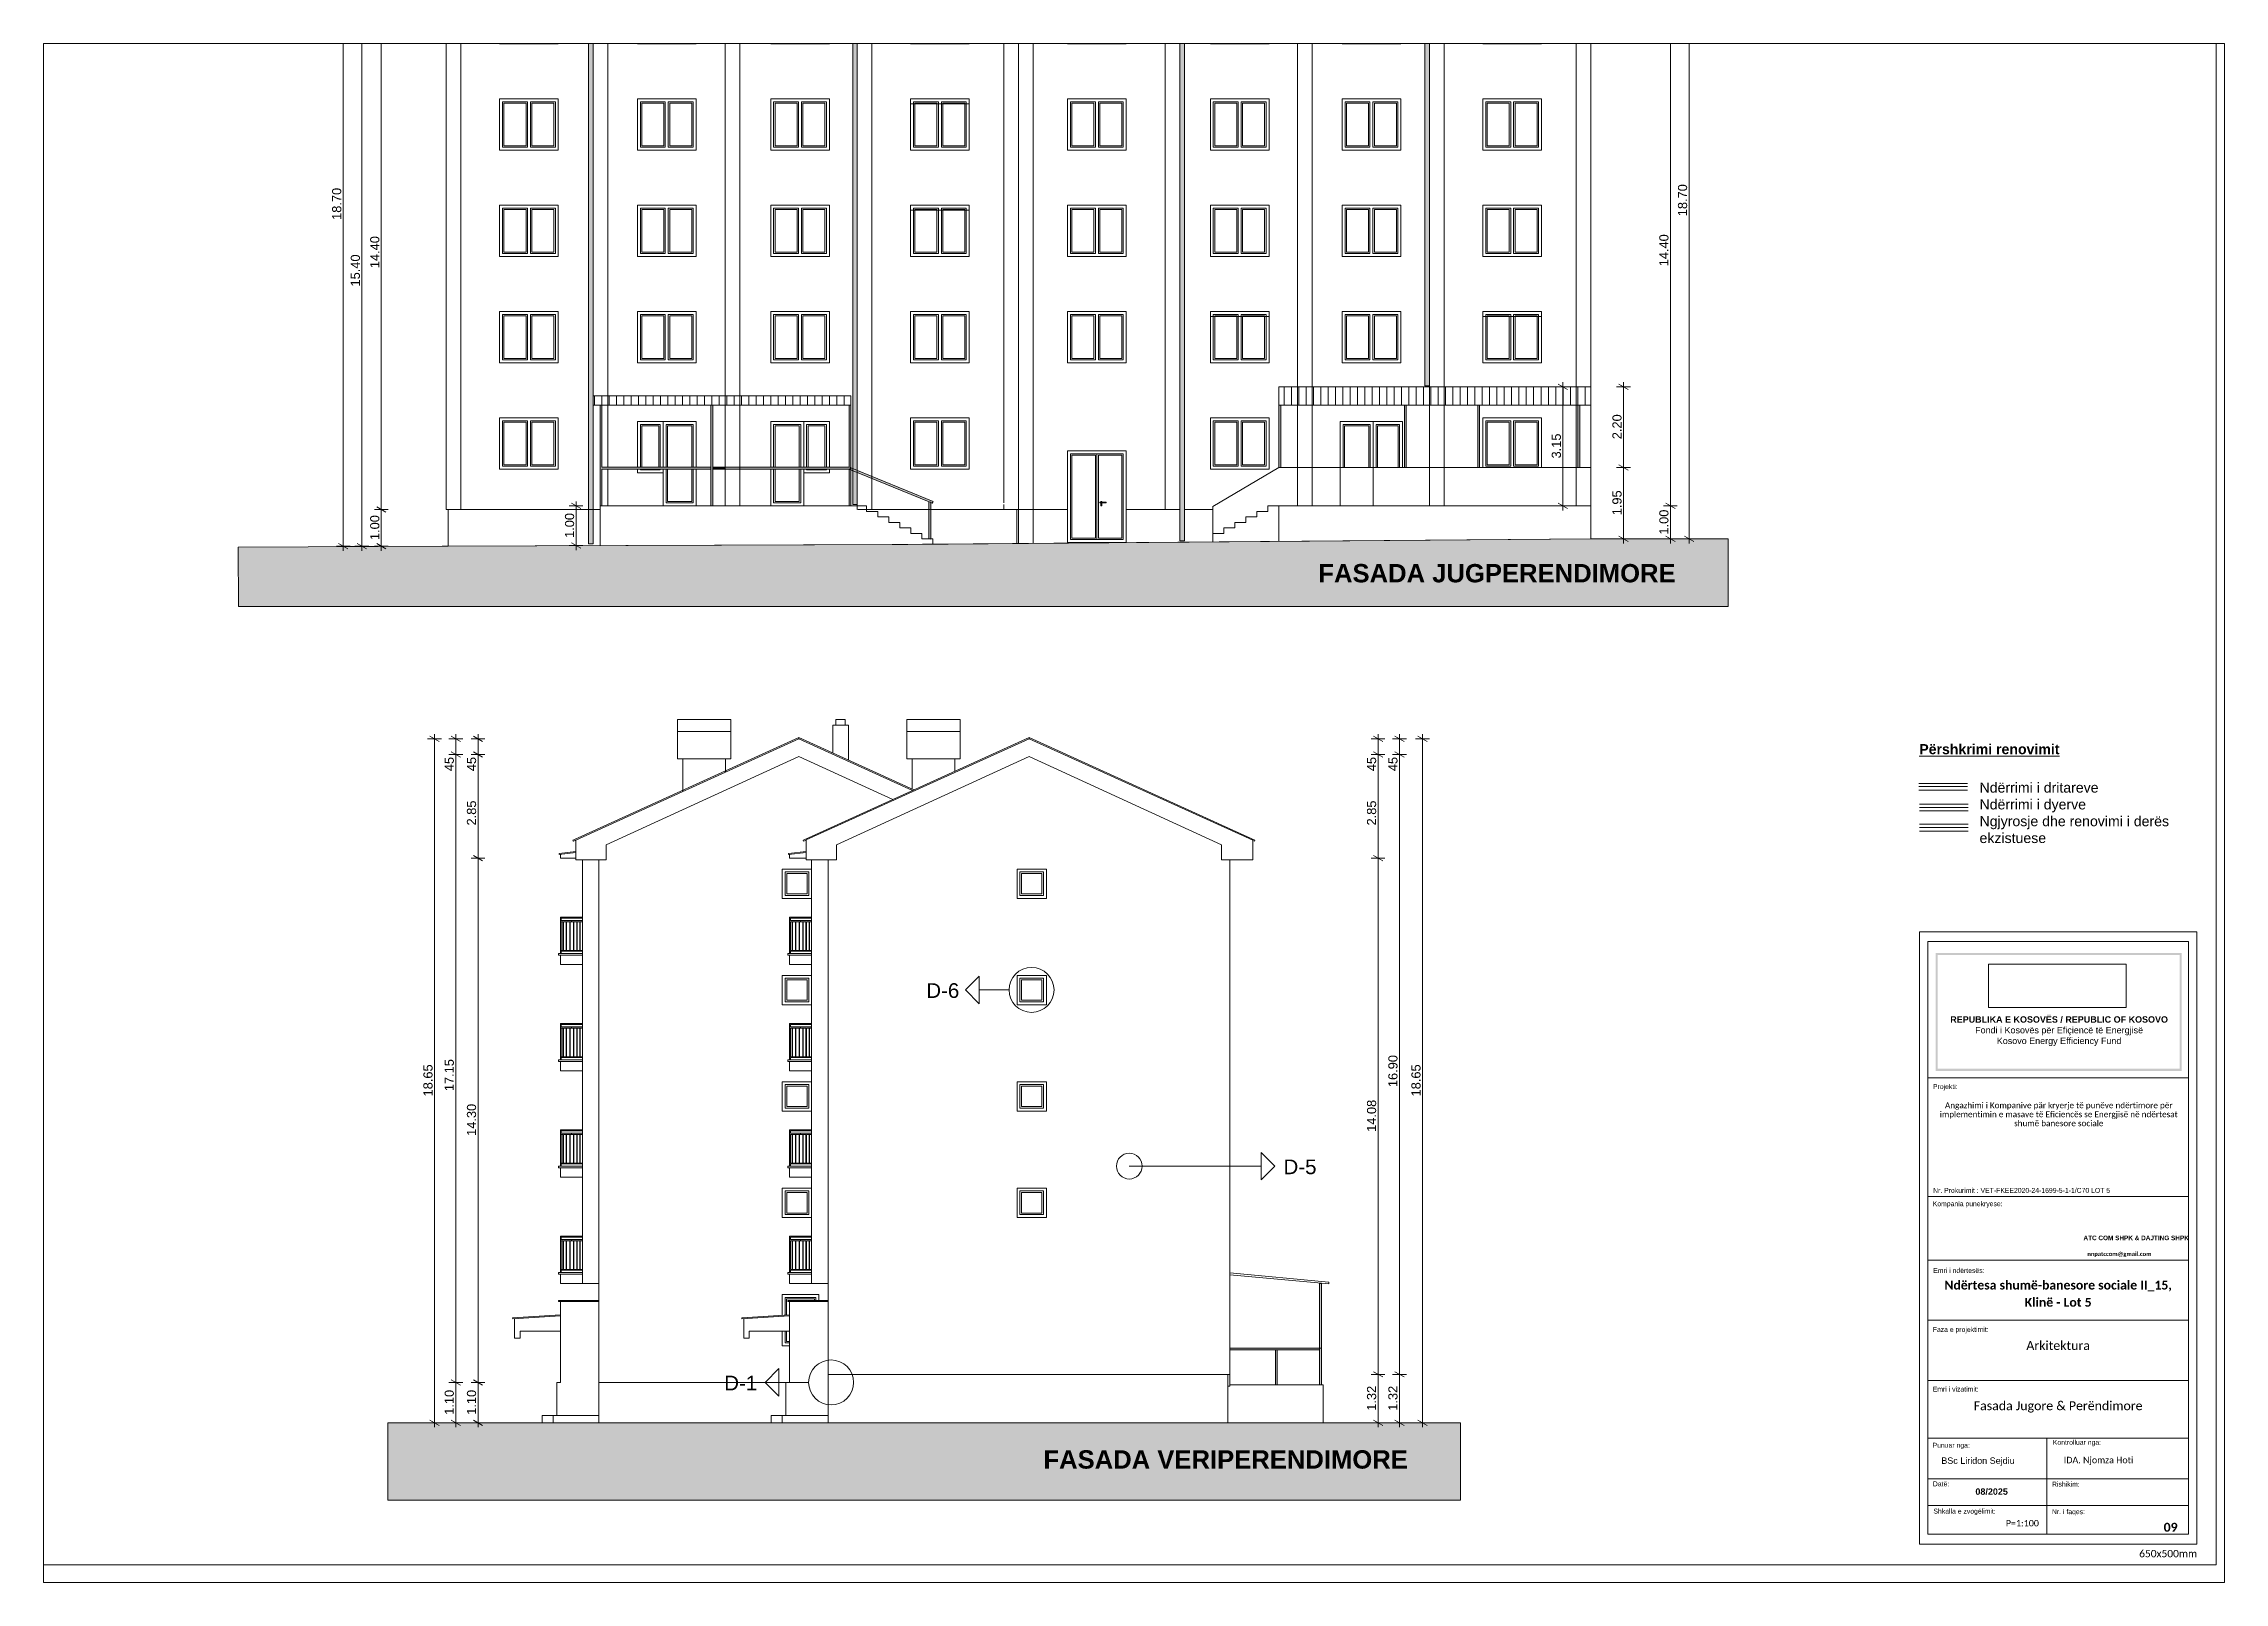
# Paper-space layout 'a2' of a CAD drawing. Header units: feet, sheet in inches. Extents: x 0 to 23.3, y 0 to 16.5.
# The model-space entities are those that its viewports show. They can reach past a viewport. Long polylines and large blocks are cut down to what shows.
import ezdxf

# ---------------------------------------------------------------- set-up
doc = ezdxf.new("R2010")
doc.units = ezdxf.units.FT
doc.header["$MEASUREMENT"] = 0
doc.header["$XCLIPFRAME"] = 0
for name, pattern in [('Dashed', [282.222223, 141.111112, -141.111112]), ('Hidden Line', [195.611112, 141.111112, -54.5]), ('Long Dashed', [529.166651, 317.499995, -211.666656])]:
    doc.linetypes.add(name, pattern=pattern)
for name, color, linetype, lineweight in [('2D Drafting - General_Pen_No__1', 7, 'Continuous', 0), ('Annotation - Text_Pen_No__1', 7, 'Continuous', 0), ('Annotation - Text_Pen_No__20', 1, 'Continuous', 0), ('Dimensioning - General_Pen_No__1', 7, 'Continuous', 0), ('Dimensioning - General_Pen_No__41', 7, 'Continuous', 0), ('Exterior walls_Pen_No__1', 7, 'Continuous', 0), ('Exterior walls_Pen_No__11', 171, 'Continuous', 0), ('Lines_Pen_No__11', 171, 'Continuous', 0), ('Lines_Pen_No__20', 1, 'Continuous', 0), ('Shell - Roof_Pen_No__1', 7, 'Continuous', 0), ('Shell - Roof_Pen_No__20', 1, 'Continuous', 0), ('Shell - Roof_Pen_No__21', 7, 'Continuous', 0), ('Structural - Bearing_Pen_No__1', 7, 'Continuous', 0), ('Structural - Bearing_Pen_No__11', 171, 'Continuous', 0), ('Structural - Bearing_Pen_No__20', 1, 'Continuous', 0), ('Structural - Bearing_Pen_No__60', 230, 'Continuous', 0), ('Text blocks_Pen_No__1', 7, 'Continuous', 0)]:
    doc.layers.add(name, color=color, linetype=linetype, lineweight=lineweight)
for name, color, linetype, lineweight, true_color in [('2D Drafting - General_Pen_No__61', 7, 'Continuous', 0, 0x6a6a6a), ('Annotation - Text_Pen_No__61', 7, 'Continuous', 0, 0x6a6a6a), ('Shell - Roof_Pen_No__61', 7, 'Continuous', 0, 0x6a6a6a), ('Structural - Bearing_Pen_No__61', 7, 'Continuous', 0, 0x6a6a6a), ('Structural - Bearing_Pen_No__86', 7, 'Continuous', 0, 0x5555ff)]:
    doc.layers.add(name, color=color, linetype=linetype, lineweight=lineweight, true_color=true_color)
for name, color, linetype in [('Dimensioning - General', 7, 'Continuous'), ('Drawing & Figure', 7, 'Continuous'), ('Exterior walls', 7, 'Continuous'), ('Shell - Roof', 7, 'Continuous')]:
    doc.layers.add(name, color=color, linetype=linetype)
doc.styles.add('GENERATED_STYLE_1', font='arial.ttf')
doc.styles.add('GENERATED_STYLE_2', font='calibrib.ttf')
doc.styles.add('GENERATED_STYLE_3', font='calibri.ttf')
doc.styles.add('GENERATED_STYLE_4', font='arialbd.ttf')
doc.styles.add('GENERATED_STYLE_5', font='calibril.ttf')
doc.styles.add('GENERATED_STYLE_6', font='ARIALUNI.TTF')
doc.dimstyles.new('GENERATED_STYLE__1', dxfattribs={"dimtxt": 250, "dimasz": 190, "dimexe": 0.18, "dimexo": 3, "dimgap": 0.09, "dimtad": 1, "dimlfac": 0.001, "dimzin": 0, "dimdsep": 46, "dimtxsty": 'GENERATED_STYLE_1', "dimblk": 'ARROWHEAD_2', "dimblk1": 'ARROWHEAD_2', "dimblk2": 'ARROWHEAD_2', "dimcen": 0.09, "dimclrd": 7, "dimclre": 7, "dimclrt": 7, "dimadec": 0, "dimazin": 0, "dimtfac": 1, "dimtdec": 4, "dimtmove": 0, "dimatfit": 3, "dimfxl": 1, "dimtolj": 1, "dimtzin": 0, "dimarcsym": 0})
picture_1 = doc.add_image_def('image1.png', size_in_pixel=(354, 134))
pattern_1 = [(90, (2247653.82, -76424.97), (-200, 0), [])]

psp = doc.layouts.new('a2')

msp = doc.modelspace()

# ---------------------------------------------------------------- texts
at = {"layer": 'Annotation - Text_Pen_No__1', "color": 7}
for s, style, p in [('IDA. Njomza Hoti', 'GENERATED_STYLE_3', (2850906.016, -64883.18)), ('08/2025', 'GENERATED_STYLE_4', (2848496.927, -65743.305))]:
    msp.add_text(s, height=175, dxfattribs=dict(at, style=style)).set_placement(p)
at = {"layer": 'Annotation - Text_Pen_No__1', "color": 7, "linetype": 'Continuous', "lineweight": 0, "attachment_point": 2}
for s, insert, char_height, style in [('\\A1;FASADA JUGPERENDIMORE', (2835454.228, -40361.342), 500, 'GENERATED_STYLE_4'), ('\\A1;REPUBLIKA E KOSOVËS / REPUBLIC OF KOSOVO\\P{\\fArial|b0|i0|c0|p34;Fondi i Kosovës për Efiçiencë të Energjisë\\PKosovo Energy Efficiency Fund\\P}', (2850778.013, -52693.432), 175, 'GENERATED_STYLE_4'), ('\\A1;Arkitektura', (2850751.549, -61550.826), 242.5, 'GENERATED_STYLE_3'), ('\\A1;Fasada Jugore & Perëndimore', (2850751.549, -63193.727), 242.5, 'GENERATED_STYLE_3'), ('\\A1;FASADA VERIPERENDIMORE', (2828056.947, -64529.571), 500, 'GENERATED_STYLE_4'), ('\\A1;P=1:100', (2849776.467, -66431.425), 175, 'GENERATED_STYLE_3'), ('\\A1; 09', (2853776.416, -66508.088), 242.5, 'GENERATED_STYLE_2')]:
    msp.add_mtext(s, dxfattribs=dict(at, insert=insert, char_height=char_height, style=style))
at = {"layer": 'Annotation - Text_Pen_No__1', "color": 7, "linetype": 'Continuous', "lineweight": 5, "insert": (2850768.515, -55041.768), "char_height": 160, "width": 6797.99537, "attachment_point": 2, "line_spacing_factor": 0.919632, "style": 'GENERATED_STYLE_5'}
msp.add_mtext('\\A1;Angazhimi i Kompanive pär kryerje të punëve ndërtimore për implementimin e masave të Eficiencës se Energjisë në ndërtesat shumë banesore sociale', dxfattribs=at)
at = {"layer": 'Annotation - Text_Pen_No__1', "color": 7, "linetype": 'Continuous', "lineweight": 5, "attachment_point": 2}
for s, insert, char_height, style in [('\\A1;ATC COM SHPK & DAJTING SHPK ', (2852878.607, -58675.523), 125, 'GENERATED_STYLE_4'), ('\\A1;BSc Liridon Sejdiu', (2848566.508, -64724.821), 175, 'GENERATED_STYLE_1')]:
    msp.add_mtext(s, dxfattribs=dict(at, insert=insert, char_height=char_height, style=style))
at = {"layer": 'Annotation - Text_Pen_No__1', "color": 7, "linetype": 'Continuous', "lineweight": 0, "insert": (2850751.549, -59903.24), "char_height": 242.5, "attachment_point": 2, "line_spacing_factor": 1.16153, "style": 'GENERATED_STYLE_2'}
msp.add_mtext('\\A1;Ndërtesa shumë-banesore sociale II_15, \\PKlinë - Lot 5', dxfattribs=at)
at = {"layer": 'Annotation - Text_Pen_No__20', "color": 1, "linetype": 'Continuous', "lineweight": 0, "char_height": 400, "attachment_point": 2, "style": 'GENERATED_STYLE_6'}
for s, insert in [('\\A1;D-6', (2820345.311, -51793.26)), ('\\A1;D-5', (2830083.987, -56600.344)), ('\\A1;D-1', (2814836.366, -62496.001))]:
    msp.add_mtext(s, dxfattribs=dict(at, insert=insert))
at = {"layer": 'Annotation - Text_Pen_No__61', "color": 251, "linetype": 'Continuous', "lineweight": 0, "true_color": 0x6a6a6a, "insert": (2853751.092, -67247.013), "char_height": 200, "attachment_point": 2, "style": 'GENERATED_STYLE_3'}
msp.add_mtext('\\A1;650x500mm', dxfattribs=at)
at = {"layer": 'Dimensioning - General_Pen_No__41', "color": 7, "linetype": 'Continuous', "lineweight": 0, "attachment_point": 7}
for s, insert, char_height, style in [('\\A1;{\\LPërshkrimi renovimit}', (2846966.699, -45551.413), 275, 'GENERATED_STYLE_4'), ('\\A1;Projekti:', (2847339.908, -54717.746), 133.375, 'GENERATED_STYLE_1'), ('\\A1;Kompania punekryese:', (2847333.07, -57914.223), 133.375, 'GENERATED_STYLE_1'), ('\\A1;Emri i ndërtesës:', (2847347.565, -59695.295), 133.375, 'GENERATED_STYLE_1'), ('\\A1;Faza e projektimit:', (2847333.368, -61342.271), 133.375, 'GENERATED_STYLE_1'), ('\\A1;Emri i vizatimit:', (2847333.833, -62930.548), 133.375, 'GENERATED_STYLE_1'), ('\\A1;Punuar nga:', (2847329.673, -64499.11), 133.375, 'GENERATED_STYLE_1'), ('\\A1;Kontrolluar nga:', (2850607.31, -64420.397), 133.375, 'GENERATED_STYLE_1'), ('\\A1;Datë:', (2847337.678, -65513.896), 133.375, 'GENERATED_STYLE_1'), ('\\A1;Rishikim:', (2850585.516, -65522.118), 133.375, 'GENERATED_STYLE_1'), ('\\A1;Shkalla e zvogëlimit:', (2847352.512, -66296.499), 133.375, 'GENERATED_STYLE_1'), ('\\A1;Nr. i faqes:', (2850584.332, -66312.095), 133.375, 'GENERATED_STYLE_1')]:
    msp.add_mtext(s, dxfattribs=dict(at, insert=insert, char_height=char_height, style=style))
at = {"layer": 'Dimensioning - General_Pen_No__41', "color": 7, "linetype": 'Continuous', "lineweight": 5, "insert": (2847343.655, -57511.339), "char_height": 133.375, "attachment_point": 7, "style": 'GENERATED_STYLE_1'}
msp.add_mtext('\\A1;Nr. Prokurimit : VET-FKEE2020-24-1699-5-1-1/C70 LOT 5', dxfattribs=at)
at = {"layer": 'Dimensioning - General_Pen_No__41', "color": 7, "linetype": 'Continuous', "lineweight": 5, "insert": (2851548.656, -59262.732), "char_height": 115, "attachment_point": 7, "line_spacing_factor": 0.922253, "style": 'GENERATED_STYLE_1'}
msp.add_mtext('\\A1;\\pt737.29,1517,2350.4,3281.9;{\\fCalibri|b1|i0|c0|p34;nnpatccom@gmail.com}', dxfattribs=at)
at = {"layer": 'Text blocks_Pen_No__1', "color": 7, "linetype": 'Continuous', "lineweight": 0, "insert": (2848609.129, -46319.94), "char_height": 275, "attachment_point": 1, "style": 'GENERATED_STYLE_1'}
msp.add_mtext('\\A1;Ndërrimi i dritareve\\PNdërrimi i dyerve\\PNgjyrosje dhe renovimi i derës \\Pekzistuese', dxfattribs=at)

# ---------------------------------------------------------------- blocks, each defined once
blk = doc.blocks.new('Wall_1', base_point=(2810751, -24476))
at = {"layer": 'Exterior walls', "linetype": 'Continuous', "lineweight": 0}
blk.add_hatch(color=255, dxfattribs=at).paths.add_polyline_path([(2810691, -24476), (2810691, -39812), (2810811, -39812), (2810811, -24476)])
at = {"layer": 'Exterior walls_Pen_No__1', "color": 7, "linetype": 'Continuous', "lineweight": 0, "flags": 128}
for points in [[(2810691, -24476), (2810691, -39812)], [(2810811, -24476), (2810691, -24476)], [(2810811, -39812), (2810811, -24476)], [(2810691, -39812), (2810811, -39812)]]:
    blk.add_lwpolyline(points, dxfattribs=at)
blk = doc.blocks.new('Wall_2', base_point=(2817951, -24476))
at = {"layer": 'Exterior walls', "linetype": 'Continuous', "lineweight": 0}
blk.add_hatch(color=255, dxfattribs=at).paths.add_polyline_path([(2817891, -24476), (2817891, -37776), (2818011, -37776), (2818011, -24476)])
at = {"layer": 'Exterior walls_Pen_No__1', "color": 7, "linetype": 'Continuous', "lineweight": 0, "flags": 128}
for points in [[(2817891, -24476), (2817891, -37776)], [(2818011, -24476), (2817891, -24476)], [(2818011, -37776), (2818011, -24476)]]:
    blk.add_lwpolyline(points, dxfattribs=at)
blk = doc.blocks.new('Wall_3', base_point=(2817951, -37776))
at = {"layer": 'Exterior walls', "linetype": 'Continuous', "lineweight": 0}
blk.add_hatch(color=255, dxfattribs=at).paths.add_polyline_path([(2817891, -37776), (2817891, -38737), (2818011, -38737), (2818011, -37776)])
at = {"layer": 'Exterior walls_Pen_No__1', "color": 7, "linetype": 'Continuous', "lineweight": 0, "flags": 128}
for points in [[(2817891, -37776), (2817891, -38737)], [(2818011, -38737), (2818011, -37776)], [(2817891, -38737), (2818011, -38737)]]:
    blk.add_lwpolyline(points, dxfattribs=at)
blk = doc.blocks.new('Wall_4', base_point=(2826871, -24476))
at = {"layer": 'Exterior walls', "linetype": 'Continuous', "lineweight": 0}
blk.add_hatch(color=255, dxfattribs=at).paths.add_polyline_path([(2826811, -24476), (2826811, -39726), (2826931, -39726), (2826931, -24476)])
at = {"layer": 'Exterior walls_Pen_No__1', "color": 7, "linetype": 'Continuous', "lineweight": 0, "flags": 128}
for points in [[(2826811, -24476), (2826811, -39726)], [(2826931, -24476), (2826811, -24476)], [(2826931, -39726), (2826931, -24476)], [(2826811, -39726), (2826931, -39726)]]:
    blk.add_lwpolyline(points, dxfattribs=at)
blk = doc.blocks.new('Wall_5', base_point=(2833551, -24476))
at = {"layer": 'Exterior walls', "linetype": 'Continuous', "lineweight": 0}
blk.add_hatch(color=255, dxfattribs=at).paths.add_polyline_path([(2833491, -24476), (2833491, -35502), (2833611, -35502), (2833611, -24476)])
at = {"layer": 'Exterior walls_Pen_No__1', "color": 7, "linetype": 'Continuous', "lineweight": 0, "flags": 128}
for points in [[(2833491, -24476), (2833491, -35502)], [(2833611, -24476), (2833491, -24476)], [(2833611, -35502), (2833611, -24476)], [(2833491, -35502), (2833611, -35502)]]:
    blk.add_lwpolyline(points, dxfattribs=at)
blk = doc.blocks.new('*D9', base_point=(2247654, -76425))
at = {"layer": 'Dimensioning - General_Pen_No__1', "color": 7, "linetype": 'Continuous', "lineweight": 0, "transparency": 16777216}
for p, q in [((2832088, -62387), (2832338, -62531)), ((2832401, -62459), (2832026, -62459)), ((2832213, -63779), (2832213, -62459)), ((2832401, -63779), (2832026, -63779)), ((2832088, -63706), (2832338, -63851)), ((2832213, -63901), (2832213, -63779))]:
    blk.add_line(p, q, dxfattribs=at)
at = {"layer": 'Dimensioning - General_Pen_No__1', "color": 7, "lineweight": 0, "transparency": 16777216, "insert": (2832163, -63451), "char_height": 250, "attachment_point": 7, "rotation": 90, "style": 'GENERATED_STYLE_1'}
blk.add_mtext('\\A1;1.32', dxfattribs=at)
blk = doc.blocks.new('ARROWHEAD_2')
at = {"color": 0, "linetype": 'Continuous', "lineweight": 0}
for p, q in [((0, 0), (-1, 0)), ((-0.38, -0.66), (0.38, 0.66))]:
    blk.add_line(p, q, dxfattribs=at)
blk = doc.blocks.new('*D11', base_point=(2247654, -76425))
at = {"layer": 'Dimensioning - General_Pen_No__1', "color": 7, "linetype": 'Continuous', "lineweight": 0, "transparency": 16777216}
for p, q in [((2832401, -48379), (2832026, -48379)), ((2832088, -48307), (2832338, -48451)), ((2832213, -62459), (2832213, -48379)), ((2832088, -62387), (2832338, -62531)), ((2832401, -62459), (2832026, -62459))]:
    blk.add_line(p, q, dxfattribs=at)
at = {"layer": 'Dimensioning - General_Pen_No__1', "color": 7, "lineweight": 0, "transparency": 16777216, "insert": (2832163, -55846), "char_height": 250, "attachment_point": 7, "rotation": 90, "style": 'GENERATED_STYLE_1'}
blk.add_mtext('\\A1;14.08', dxfattribs=at)
blk = doc.blocks.new('*D12', base_point=(2247654, -76425))
at = {"layer": 'Dimensioning - General_Pen_No__1', "color": 7, "linetype": 'Continuous', "lineweight": 0, "transparency": 16777216}
for p, q in [((2832401, -45559), (2832026, -45559)), ((2832088, -45487), (2832338, -45631)), ((2832213, -48379), (2832213, -45559)), ((2832401, -48379), (2832026, -48379)), ((2832088, -48307), (2832338, -48451))]:
    blk.add_line(p, q, dxfattribs=at)
at = {"layer": 'Dimensioning - General_Pen_No__1', "color": 7, "lineweight": 0, "transparency": 16777216, "char_height": 250, "attachment_point": 7, "rotation": 90, "style": 'GENERATED_STYLE_1'}
for s, insert in [('\\A1;45', (2832163, -46011)), ('\\A1;2.85', (2832163, -47491))]:
    blk.add_mtext(s, dxfattribs=dict(at, insert=insert))
blk = doc.blocks.new('*D13', base_point=(2247654, -76425))
at = {"layer": 'Dimensioning - General_Pen_No__1', "color": 7, "linetype": 'Continuous', "lineweight": 0, "transparency": 16777216}
for p, q in [((2832401, -45127), (2832026, -45127)), ((2832338, -45199), (2832088, -45054)), ((2832213, -45127), (2832213, -45004)), ((2832213, -45559), (2832213, -45127)), ((2832401, -45559), (2832026, -45559)), ((2832088, -45487), (2832338, -45631))]:
    blk.add_line(p, q, dxfattribs=at)
blk = doc.blocks.new('*D14', base_point=(2247654, -76425))
at = {"layer": 'Dimensioning - General_Pen_No__1', "color": 7, "linetype": 'Continuous', "lineweight": 0, "transparency": 16777216}
for p, q in [((2832670, -62387), (2832920, -62531)), ((2832983, -62459), (2832608, -62459)), ((2832795, -63779), (2832795, -62459)), ((2832983, -63779), (2832608, -63779)), ((2832670, -63706), (2832920, -63851)), ((2832795, -63901), (2832795, -63779))]:
    blk.add_line(p, q, dxfattribs=at)
at = {"layer": 'Dimensioning - General_Pen_No__1', "color": 7, "lineweight": 0, "transparency": 16777216, "insert": (2832745, -63451), "char_height": 250, "attachment_point": 7, "rotation": 90, "style": 'GENERATED_STYLE_1'}
blk.add_mtext('\\A1;1.32', dxfattribs=at)
blk = doc.blocks.new('*D15', base_point=(2247654, -76425))
at = {"layer": 'Dimensioning - General_Pen_No__1', "color": 7, "linetype": 'Continuous', "lineweight": 0, "transparency": 16777216}
for p, q in [((2832983, -45559), (2832608, -45559)), ((2832670, -45487), (2832920, -45631)), ((2832795, -62459), (2832795, -45559)), ((2832670, -62387), (2832920, -62531)), ((2832983, -62459), (2832608, -62459))]:
    blk.add_line(p, q, dxfattribs=at)
at = {"layer": 'Dimensioning - General_Pen_No__1', "color": 7, "lineweight": 0, "transparency": 16777216, "char_height": 250, "attachment_point": 7, "rotation": 90, "style": 'GENERATED_STYLE_1'}
for s, insert in [('\\A1;45', (2832745, -46011)), ('\\A1;16.90', (2832745, -54626))]:
    blk.add_mtext(s, dxfattribs=dict(at, insert=insert))
blk = doc.blocks.new('*D16', base_point=(2247654, -76425))
at = {"layer": 'Dimensioning - General_Pen_No__1', "color": 7, "linetype": 'Continuous', "lineweight": 0, "transparency": 16777216}
for p, q in [((2832983, -45127), (2832608, -45127)), ((2832920, -45199), (2832670, -45054)), ((2832795, -45127), (2832795, -45004)), ((2832795, -45559), (2832795, -45127)), ((2832983, -45559), (2832608, -45559)), ((2832670, -45487), (2832920, -45631))]:
    blk.add_line(p, q, dxfattribs=at)
blk = doc.blocks.new('*D17', base_point=(2247654, -76425))
at = {"layer": 'Dimensioning - General_Pen_No__1', "color": 7, "linetype": 'Continuous', "lineweight": 0, "transparency": 16777216}
for p, q in [((2833612, -45127), (2833237, -45127)), ((2833549, -45199), (2833299, -45054)), ((2833424, -45127), (2833424, -45004)), ((2833424, -63779), (2833424, -45127)), ((2833612, -63779), (2833237, -63779)), ((2833299, -63706), (2833549, -63851)), ((2833424, -63901), (2833424, -63779))]:
    blk.add_line(p, q, dxfattribs=at)
at = {"layer": 'Dimensioning - General_Pen_No__1', "color": 7, "lineweight": 0, "transparency": 16777216, "insert": (2833374, -54880), "char_height": 250, "attachment_point": 7, "rotation": 90, "style": 'GENERATED_STYLE_1'}
blk.add_mtext('\\A1;18.65', dxfattribs=at)
blk = doc.blocks.new('*D18', base_point=(2247654, -76425))
at = {"layer": 'Dimensioning - General_Pen_No__1', "color": 7, "linetype": 'Continuous', "lineweight": 0, "transparency": 16777216}
for p, q in [((2807863, -62679), (2807488, -62679)), ((2807551, -62606), (2807801, -62751)), ((2807676, -63779), (2807676, -62679)), ((2807863, -63779), (2807488, -63779)), ((2807551, -63706), (2807801, -63851)), ((2807676, -63901), (2807676, -63779))]:
    blk.add_line(p, q, dxfattribs=at)
at = {"layer": 'Dimensioning - General_Pen_No__1', "color": 7, "lineweight": 0, "transparency": 16777216, "insert": (2807626, -63561), "char_height": 250, "attachment_point": 7, "rotation": 90, "style": 'GENERATED_STYLE_1'}
blk.add_mtext('\\A1;1.10', dxfattribs=at)
blk = doc.blocks.new('*D19', base_point=(2247654, -76425))
at = {"layer": 'Dimensioning - General_Pen_No__1', "color": 7, "linetype": 'Continuous', "lineweight": 0, "transparency": 16777216}
for p, q in [((2807863, -48379), (2807488, -48379)), ((2807551, -48307), (2807801, -48451)), ((2807676, -62679), (2807676, -48379)), ((2807863, -62679), (2807488, -62679)), ((2807551, -62606), (2807801, -62751))]:
    blk.add_line(p, q, dxfattribs=at)
at = {"layer": 'Dimensioning - General_Pen_No__1', "color": 7, "lineweight": 0, "transparency": 16777216, "insert": (2807626, -55956), "char_height": 250, "attachment_point": 7, "rotation": 90, "style": 'GENERATED_STYLE_1'}
blk.add_mtext('\\A1;14.30', dxfattribs=at)
blk = doc.blocks.new('*D20', base_point=(2247654, -76425))
at = {"layer": 'Dimensioning - General_Pen_No__1', "color": 7, "linetype": 'Continuous', "lineweight": 0, "transparency": 16777216}
for p, q in [((2807863, -45559), (2807488, -45559)), ((2807551, -45487), (2807801, -45631)), ((2807676, -48379), (2807676, -45559)), ((2807863, -48379), (2807488, -48379)), ((2807551, -48307), (2807801, -48451))]:
    blk.add_line(p, q, dxfattribs=at)
at = {"layer": 'Dimensioning - General_Pen_No__1', "color": 7, "lineweight": 0, "transparency": 16777216, "char_height": 250, "attachment_point": 7, "rotation": 90, "style": 'GENERATED_STYLE_1'}
for s, insert in [('\\A1;45', (2807626, -46011)), ('\\A1;2.85', (2807626, -47491))]:
    blk.add_mtext(s, dxfattribs=dict(at, insert=insert))
blk = doc.blocks.new('*D21', base_point=(2247654, -76425))
at = {"layer": 'Dimensioning - General_Pen_No__1', "color": 7, "linetype": 'Continuous', "lineweight": 0, "transparency": 16777216}
for p, q in [((2807863, -45127), (2807488, -45127)), ((2807801, -45199), (2807551, -45054)), ((2807676, -45127), (2807676, -45004)), ((2807676, -45559), (2807676, -45127)), ((2807863, -45559), (2807488, -45559)), ((2807551, -45487), (2807801, -45631))]:
    blk.add_line(p, q, dxfattribs=at)
blk = doc.blocks.new('*D22', base_point=(2247654, -76425))
at = {"layer": 'Dimensioning - General_Pen_No__1', "color": 7, "linetype": 'Continuous', "lineweight": 0, "transparency": 16777216}
for p, q in [((2807257, -62679), (2806882, -62679)), ((2806944, -62606), (2807194, -62751)), ((2807069, -63779), (2807069, -62679)), ((2807257, -63779), (2806882, -63779)), ((2806944, -63706), (2807194, -63851)), ((2807069, -63901), (2807069, -63779))]:
    blk.add_line(p, q, dxfattribs=at)
at = {"layer": 'Dimensioning - General_Pen_No__1', "color": 7, "lineweight": 0, "transparency": 16777216, "insert": (2807019, -63561), "char_height": 250, "attachment_point": 7, "rotation": 90, "style": 'GENERATED_STYLE_1'}
blk.add_mtext('\\A1;1.10', dxfattribs=at)
blk = doc.blocks.new('*D23', base_point=(2247654, -76425))
at = {"layer": 'Dimensioning - General_Pen_No__1', "color": 7, "linetype": 'Continuous', "lineweight": 0, "transparency": 16777216}
for p, q in [((2807257, -45559), (2806882, -45559)), ((2806944, -45487), (2807194, -45631)), ((2807069, -62679), (2807069, -45559)), ((2807257, -62679), (2806882, -62679)), ((2806944, -62606), (2807194, -62751))]:
    blk.add_line(p, q, dxfattribs=at)
at = {"layer": 'Dimensioning - General_Pen_No__1', "color": 7, "lineweight": 0, "transparency": 16777216, "char_height": 250, "attachment_point": 7, "rotation": 90, "style": 'GENERATED_STYLE_1'}
for s, insert in [('\\A1;45', (2807019, -46011)), ('\\A1;17.15', (2807019, -54736))]:
    blk.add_mtext(s, dxfattribs=dict(at, insert=insert))
blk = doc.blocks.new('*D24', base_point=(2247654, -76425))
at = {"layer": 'Dimensioning - General_Pen_No__1', "color": 7, "linetype": 'Continuous', "lineweight": 0, "transparency": 16777216}
for p, q in [((2807257, -45127), (2806882, -45127)), ((2807194, -45199), (2806944, -45054)), ((2807069, -45127), (2807069, -45004)), ((2807069, -45559), (2807069, -45127)), ((2807257, -45559), (2806882, -45559)), ((2806944, -45487), (2807194, -45631))]:
    blk.add_line(p, q, dxfattribs=at)
blk = doc.blocks.new('*D25', base_point=(2247654, -76425))
at = {"layer": 'Dimensioning - General_Pen_No__1', "color": 7, "linetype": 'Continuous', "lineweight": 0, "transparency": 16777216}
for p, q in [((2806676, -45127), (2806301, -45127)), ((2806614, -45199), (2806364, -45054)), ((2806489, -45127), (2806489, -45004)), ((2806489, -63779), (2806489, -45127)), ((2806676, -63779), (2806301, -63779)), ((2806364, -63706), (2806614, -63851)), ((2806489, -63901), (2806489, -63779))]:
    blk.add_line(p, q, dxfattribs=at)
at = {"layer": 'Dimensioning - General_Pen_No__1', "color": 7, "lineweight": 0, "transparency": 16777216, "insert": (2806439, -54880), "char_height": 250, "attachment_point": 7, "rotation": 90, "style": 'GENERATED_STYLE_1'}
blk.add_mtext('\\A1;18.65', dxfattribs=at)
blk = doc.blocks.new('*D26', base_point=(2247654, -76425))
at = {"layer": 'Dimensioning - General_Pen_No__1', "color": 7, "linetype": 'Continuous', "lineweight": 0, "transparency": 16777216}
for p, q in [((2805227, -38876), (2804852, -38876)), ((2804914, -38804), (2805164, -38948)), ((2805039, -39876), (2805039, -38876)), ((2804914, -39804), (2805164, -39948)), ((2805227, -39876), (2804852, -39876)), ((2805039, -39998), (2805039, -39876))]:
    blk.add_line(p, q, dxfattribs=at)
at = {"layer": 'Dimensioning - General_Pen_No__1', "color": 7, "lineweight": 0, "transparency": 16777216, "insert": (2804989, -39708), "char_height": 250, "attachment_point": 7, "rotation": 90, "style": 'GENERATED_STYLE_1'}
blk.add_mtext('\\A1;1.00', dxfattribs=at)
blk = doc.blocks.new('*D27', base_point=(2247654, -76425))
at = {"layer": 'Dimensioning - General_Pen_No__1', "color": 7, "linetype": 'Continuous', "lineweight": 0, "transparency": 16777216}
for p, q in [((2805227, -24476), (2804852, -24476)), ((2804914, -24404), (2805164, -24548)), ((2805039, -38876), (2805039, -24476)), ((2805227, -38876), (2804852, -38876)), ((2804914, -38804), (2805164, -38948))]:
    blk.add_line(p, q, dxfattribs=at)
at = {"layer": 'Dimensioning - General_Pen_No__1', "color": 7, "lineweight": 0, "transparency": 16777216, "char_height": 250, "attachment_point": 7, "rotation": 90, "style": 'GENERATED_STYLE_1'}
for s, insert in [('\\A1;50', (2804989, -24927)), ('\\A1;14.40', (2804989, -32293))]:
    blk.add_mtext(s, dxfattribs=dict(at, insert=insert))
blk = doc.blocks.new('*D30', base_point=(2247654, -76425))
at = {"layer": 'Dimensioning - General_Pen_No__1', "color": 7, "linetype": 'Continuous', "lineweight": 0, "transparency": 16777216}
for p, q in [((2804696, -24476), (2804321, -24476)), ((2804384, -24404), (2804634, -24548)), ((2804509, -39876), (2804509, -24476)), ((2804384, -39804), (2804634, -39948)), ((2804696, -39876), (2804321, -39876)), ((2804509, -39998), (2804509, -39876))]:
    blk.add_line(p, q, dxfattribs=at)
at = {"layer": 'Dimensioning - General_Pen_No__1', "color": 7, "lineweight": 0, "transparency": 16777216, "char_height": 250, "attachment_point": 7, "rotation": 90, "style": 'GENERATED_STYLE_1'}
for s, insert in [('\\A1;50', (2804459, -24927)), ('\\A1;15.40', (2804459, -32793))]:
    blk.add_mtext(s, dxfattribs=dict(at, insert=insert))
blk = doc.blocks.new('*D33', base_point=(2247654, -76425))
at = {"layer": 'Dimensioning - General_Pen_No__1', "color": 7, "linetype": 'Continuous', "lineweight": 0, "transparency": 16777216}
for p, q in [((2804188, -21223), (2803813, -21223)), ((2804126, -21295), (2803876, -21151)), ((2804001, -21223), (2804001, -21101)), ((2804001, -39876), (2804001, -21223)), ((2803876, -39804), (2804126, -39948)), ((2804188, -39876), (2803813, -39876)), ((2804001, -39998), (2804001, -39876))]:
    blk.add_line(p, q, dxfattribs=at)
at = {"layer": 'Dimensioning - General_Pen_No__1', "color": 7, "lineweight": 0, "transparency": 16777216, "insert": (2803951, -30977), "char_height": 250, "attachment_point": 7, "rotation": 90, "style": 'GENERATED_STYLE_1'}
blk.add_mtext('\\A1;18.70', dxfattribs=at)
blk = doc.blocks.new('*D34', base_point=(2247654, -76425))
at = {"layer": 'Dimensioning - General_Pen_No__1', "color": 7, "linetype": 'Continuous', "lineweight": 0, "transparency": 16777216}
for p, q in [((2840369, -38776), (2839994, -38776)), ((2840057, -38704), (2840307, -38848)), ((2840182, -39676), (2840182, -38776)), ((2840369, -39676), (2839994, -39676)), ((2840057, -39604), (2840307, -39748)), ((2840182, -39798), (2840182, -39676))]:
    blk.add_line(p, q, dxfattribs=at)
at = {"layer": 'Dimensioning - General_Pen_No__1', "color": 7, "lineweight": 0, "transparency": 16777216, "insert": (2840132, -39558), "char_height": 250, "attachment_point": 7, "rotation": 90, "style": 'GENERATED_STYLE_1'}
blk.add_mtext('\\A1;1.00', dxfattribs=at)
blk = doc.blocks.new('*D35', base_point=(2247654, -76425))
at = {"layer": 'Dimensioning - General_Pen_No__1', "color": 7, "linetype": 'Continuous', "lineweight": 0, "transparency": 16777216}
for p, q in [((2840369, -24476), (2839994, -24476)), ((2840057, -24404), (2840307, -24548)), ((2840182, -38776), (2840182, -24476)), ((2840369, -38776), (2839994, -38776)), ((2840057, -38704), (2840307, -38848))]:
    blk.add_line(p, q, dxfattribs=at)
at = {"layer": 'Dimensioning - General_Pen_No__1', "color": 7, "lineweight": 0, "transparency": 16777216, "char_height": 250, "attachment_point": 7, "rotation": 90, "style": 'GENERATED_STYLE_1'}
for s, insert in [('\\A1;50', (2840132, -24927)), ('\\A1;14.40', (2840132, -32243))]:
    blk.add_mtext(s, dxfattribs=dict(at, insert=insert))
blk = doc.blocks.new('*D38', base_point=(2247654, -76425))
at = {"layer": 'Dimensioning - General_Pen_No__1', "color": 7, "linetype": 'Continuous', "lineweight": 0, "transparency": 16777216}
for p, q in [((2840878, -21223), (2840503, -21223)), ((2840816, -21295), (2840566, -21151)), ((2840691, -21223), (2840691, -21101)), ((2840691, -39676), (2840691, -21223)), ((2840878, -39676), (2840503, -39676)), ((2840566, -39604), (2840816, -39748)), ((2840691, -39798), (2840691, -39676))]:
    blk.add_line(p, q, dxfattribs=at)
at = {"layer": 'Dimensioning - General_Pen_No__1', "color": 7, "lineweight": 0, "transparency": 16777216, "insert": (2840641, -30877), "char_height": 250, "attachment_point": 7, "rotation": 90, "style": 'GENERATED_STYLE_1'}
blk.add_mtext('\\A1;18.70', dxfattribs=at)
blk = doc.blocks.new('*D39', base_point=(2247654, -76425))
at = {"layer": 'Dimensioning - General_Pen_No__1', "color": 7, "linetype": 'Continuous', "lineweight": 0, "transparency": 16777216}
for p, q in [((2839091, -37726), (2838716, -37726)), ((2838779, -37654), (2839029, -37798)), ((2838904, -39676), (2838904, -37726)), ((2839091, -39676), (2838716, -39676)), ((2838779, -39604), (2839029, -39748)), ((2838904, -39798), (2838904, -39676))]:
    blk.add_line(p, q, dxfattribs=at)
at = {"layer": 'Dimensioning - General_Pen_No__1', "color": 7, "lineweight": 0, "transparency": 16777216, "insert": (2838854, -39033), "char_height": 250, "attachment_point": 7, "rotation": 90, "style": 'GENERATED_STYLE_1'}
blk.add_mtext('\\A1;1.95', dxfattribs=at)
blk = doc.blocks.new('*D40', base_point=(2247654, -76425))
at = {"layer": 'Dimensioning - General_Pen_No__1', "color": 7, "linetype": 'Continuous', "lineweight": 0, "transparency": 16777216}
for p, q in [((2839091, -35526), (2838716, -35526)), ((2839029, -35598), (2838779, -35454)), ((2838904, -35526), (2838904, -35403)), ((2838904, -37726), (2838904, -35526)), ((2839091, -37726), (2838716, -37726)), ((2838779, -37654), (2839029, -37798))]:
    blk.add_line(p, q, dxfattribs=at)
at = {"layer": 'Dimensioning - General_Pen_No__1', "color": 7, "lineweight": 0, "transparency": 16777216, "insert": (2838854, -36958), "char_height": 250, "attachment_point": 7, "rotation": 90, "style": 'GENERATED_STYLE_1'}
blk.add_mtext('\\A1;2.20', dxfattribs=at)
blk = doc.blocks.new('*D41', base_point=(2247654, -76425))
at = {"layer": 'Dimensioning - General_Pen_No__1', "color": 7, "linetype": 'Continuous', "lineweight": 0, "transparency": 16777216}
for p, q in [((2810536, -38776), (2810161, -38776)), ((2810474, -38848), (2810224, -38704)), ((2810349, -38776), (2810349, -38653)), ((2810349, -39859), (2810349, -38776)), ((2810224, -39787), (2810474, -39931)), ((2810536, -39859), (2810161, -39859)), ((2810349, -39981), (2810349, -39859))]:
    blk.add_line(p, q, dxfattribs=at)
at = {"layer": 'Dimensioning - General_Pen_No__1', "color": 7, "lineweight": 0, "transparency": 16777216, "insert": (2810299, -39650), "char_height": 250, "attachment_point": 7, "rotation": 90, "style": 'GENERATED_STYLE_1'}
blk.add_mtext('\\A1;1.00', dxfattribs=at)
blk = doc.blocks.new('*D42', base_point=(2247654, -76425))
at = {"layer": 'Dimensioning - General_Pen_No__1', "color": 7, "linetype": 'Continuous', "lineweight": 0, "transparency": 16777216}
for p, q in [((2837437, -35526), (2837062, -35526)), ((2837375, -35598), (2837125, -35454)), ((2837250, -35526), (2837250, -35403)), ((2837250, -38776), (2837250, -35526)), ((2837437, -38776), (2837062, -38776)), ((2837125, -38704), (2837375, -38848)), ((2837250, -38898), (2837250, -38776))]:
    blk.add_line(p, q, dxfattribs=at)
at = {"layer": 'Dimensioning - General_Pen_No__1', "color": 7, "lineweight": 0, "transparency": 16777216, "insert": (2837200, -37483), "char_height": 250, "attachment_point": 7, "rotation": 90, "style": 'GENERATED_STYLE_1'}
blk.add_mtext('\\A1;3.15', dxfattribs=at)
blk = doc.blocks.new('Line_1', base_point=(2825431, -56781))
at = {"layer": 'Shell - Roof_Pen_No__20', "color": 1, "linetype": 'Continuous', "lineweight": 0}
for p, q in [((2829397, -56781), (2829022, -56406)), ((2829022, -57156), (2829022, -56406)), ((2825431, -56781), (2829022, -56781)), ((2829397, -56781), (2829022, -57156))]:
    blk.add_line(p, q, dxfattribs=at)
blk = doc.blocks.new('Line_2', base_point=(2822153, -51976))
at = {"layer": 'Shell - Roof_Pen_No__20', "color": 1, "linetype": 'Continuous', "lineweight": 0}
for p, q in [((2820963, -51976), (2821338, -51601)), ((2821338, -51601), (2821338, -52351)), ((2820963, -51976), (2821338, -52351)), ((2822153, -51976), (2821338, -51976))]:
    blk.add_line(p, q, dxfattribs=at)
blk = doc.blocks.new('Line_3', base_point=(2816689, -62679))
at = {"layer": 'Shell - Roof_Pen_No__20', "color": 1, "linetype": 'Continuous', "lineweight": 0}
for p, q in [((2815499, -62679), (2815874, -62304)), ((2815874, -62304), (2815874, -63054)), ((2815499, -62679), (2815874, -63054)), ((2816689, -62679), (2815874, -62679))]:
    blk.add_line(p, q, dxfattribs=at)

# ---------------------------------------------------------------- dimensions: what is measured, and where the dimension line sits
at = {"layer": 'Dimensioning - General', "color": 7, "linetype": 'Continuous', "lineweight": 0}
for base, p1, p2, text, picture, middle in [((2804000.537, -21223.264), (2808647.905, -39875.72), (2808197.905, -21223.264), '18.70', '*D33', (2803825.537, -30556.92)), ((2840690.879, -21223.264), (2837254.738, -39675.72), (2837654.738, -21223.264), '18.70', '*D38', (2840515.879, -30456.92)), ((2840181.975, -24475.72), (2838011.233, -38775.72), (2838011.233, -24475.72), '14.40', '*D35', (2840006.975, -31822.863)), ((2837249.557, -35525.72), (2838011.233, -38775.72), (2838011.233, -35525.72), '3.15', '*D42', (2837074.557, -37158.587)), ((2810348.733, -38775.72), (2811003.454, -39859.189), (2811003.454, -38775.72), '1.00', '*D41', (2810173.733, -39325.321)), ((2840181.975, -38775.72), (2838011.233, -39675.72), (2838011.233, -38775.72), '1.00', '*D34', (2840006.975, -39233.587)), ((2807069.224, -45126.647), (2816421.024, -45558.879), (2816421.024, -45126.647), '45', '*D24', (2806894.224, -45819.97)), ((2807675.873, -45126.647), (2816421.024, -45558.879), (2816421.024, -45126.647), '45', '*D21', (2807500.873, -45819.97)), ((2832213.044, -45126.647), (2822696.024, -45558.879), (2822696.024, -45126.647), '45', '*D13', (2832038.044, -45819.97)), ((2832795.395, -45126.647), (2822696.024, -45558.879), (2822696.024, -45126.647), '45', '*D16', (2832620.395, -45819.97)), ((2807069.224, -45558.879), (2810971.024, -62678.632), (2816421.024, -45558.879), '17.15', '*D23', (2806894.224, -54315.898)), ((2807675.873, -45558.879), (2810971.024, -48379.104), (2816421.024, -45558.879), '2.85', '*D20', (2807500.873, -47166.572)), ((2832213.044, -45558.879), (2828171.024, -48379.104), (2822696.024, -45558.879), '2.85', '*D12', (2832038.044, -47166.572))]:
    dim = msp.add_linear_dim(base=base, p1=p1, p2=p2, angle=90, text=text, dimstyle='GENERATED_STYLE__1', dxfattribs=at)
    dim.commit()
    dim.dimension.update_dxf_attribs({"geometry": picture, "text_midpoint": middle, "dimtype": 160, "text_rotation": 90})
for base, p1, p2, picture, middle in [((2804508.542, -24475.72), (2808647.905, -39875.72), (2808597.905, -24475.72), '*D30', (2804333.542, -32372.863)), ((2805039.494, -24475.72), (2808647.905, -38875.72), (2808597.905, -24475.72), '*D27', (2804864.494, -31872.863)), ((2838903.649, -35525.72), (2838011.233, -37725.72), (2838011.233, -35525.72), '*D40', (2838728.649, -36633.587)), ((2838903.649, -37725.72), (2838011.233, -39675.72), (2838011.233, -37725.72), '*D39', (2838728.649, -38708.587)), ((2805039.494, -38875.72), (2808647.905, -39875.72), (2808647.905, -38875.72), '*D26', (2804864.494, -39383.587)), ((2806488.992, -45126.647), (2810971.024, -63778.632), (2816421.024, -45126.647), '*D25', (2806313.992, -54460.067)), ((2833424.441, -45126.647), (2828171.024, -63778.632), (2822696.024, -45126.647), '*D17', (2833249.441, -54460.067)), ((2832795.395, -45558.879), (2828171.024, -62458.967), (2822696.024, -45558.879), '*D15', (2832620.395, -54206.066)), ((2807675.873, -48379.104), (2810971.024, -62678.632), (2810971.024, -48379.104), '*D19', (2807500.873, -55536.295)), ((2832213.044, -48379.104), (2828121.024, -62458.967), (2828171.024, -48379.104), '*D11', (2832038.044, -55426.463)), ((2832213.044, -62458.967), (2828121.024, -63778.632), (2828121.024, -62458.967), '*D9', (2832038.044, -63126.666)), ((2832795.395, -62458.967), (2828121.024, -63778.632), (2828171.024, -62458.967), '*D14', (2832620.395, -63126.666)), ((2807069.224, -62678.632), (2810971.024, -63778.632), (2810971.024, -62678.632), '*D22', (2806894.224, -63236.498)), ((2807675.873, -62678.632), (2810971.024, -63778.632), (2810971.024, -62678.632), '*D18', (2807500.873, -63236.498))]:
    dim = msp.add_linear_dim(base=base, p1=p1, p2=p2, angle=90, dimstyle='GENERATED_STYLE__1', dxfattribs=at)
    dim.commit()
    dim.dimension.update_dxf_attribs({"geometry": picture, "text_midpoint": middle, "dimtype": 160, "text_rotation": 90})

# ---------------------------------------------------------------- hatches: boundary and pattern name
at = {"layer": '2D Drafting - General_Pen_No__61', "linetype": 'Continuous', "lineweight": 0, "true_color": 0x6a6a6a}
for points in [[(2801138.969, -39898.558), (2806861.233, -39875.72), (2818969.266, -39827.397), (2819788.671, -39822.503), (2821170.438, -39811.373), (2822248.041, -39802.693), (2838011.233, -39675.72), (2841447.375, -39675.72), (2841755.896, -39675.72), (2841755.896, -41518.967), (2801149.188, -41518.967)], [(2805215.879, -63778.632), (2834462.309, -63778.632), (2834462.309, -65893.181), (2805215.879, -65893.181)]]:
    msp.add_hatch(color=251, dxfattribs=at).paths.add_polyline_path(points)
at = {"layer": 'Structural - Bearing_Pen_No__1', "linetype": 'Continuous', "lineweight": 0}
h = msp.add_hatch(dxfattribs=at)
h.set_pattern_fill('SOLDIER_COURSE', style=0, pattern_type=2)
h.set_pattern_definition(pattern_1)
h.paths.add_polyline_path([(2838011.233, -35525.72), (2829511.233, -35525.72), (2829511.233, -36025.72), (2838011.233, -36025.72)])
h = msp.add_hatch(dxfattribs=at)
h.set_pattern_fill('SOLDIER_COURSE', style=0, pattern_type=2)
h.set_pattern_definition(pattern_1)
h.paths.add_polyline_path([(2810811.233, -36025.72), (2817841.233, -36025.72), (2817841.233, -35775.72), (2810811.233, -35775.72)])
at = {"layer": 'Structural - Bearing_Pen_No__61', "linetype": 'Continuous', "lineweight": 0, "true_color": 0x6a6a6a}
for points in [[(2811053.454, -36025.72), (2811003.454, -36025.72), (2811003.454, -38775.72), (2811053.454, -38775.72), (2811053.454, -37775.72), (2814025.401, -37775.72), (2814025.401, -37724.082), (2811053.454, -37724.082)], [(2814025.401, -36025.72), (2814025.401, -38775.72), (2814075.401, -38775.72), (2814075.401, -36025.72)], [(2814411.233, -37724.082), (2814411.233, -37775.72), (2817791.233, -37775.72), (2817791.233, -38775.721), (2817841.233, -38775.721), (2817841.233, -37775.72), (2817841.233, -37724.082), (2817841.233, -36025.72), (2817791.233, -36025.72), (2817791.233, -37724.082)], [(2829561.233, -36025.72), (2829511.233, -36025.72), (2829511.233, -37725.72), (2829561.233, -37725.72)], [(2832982.262, -36025.72), (2832932.262, -36025.72), (2832932.262, -37725.72), (2832982.262, -37725.72)], [(2834931.694, -36025.72), (2834931.694, -37725.72), (2834981.694, -37725.72), (2834981.694, -36025.72)], [(2837710.532, -36025.72), (2837660.532, -36025.72), (2837660.532, -37725.72), (2837710.532, -37725.72)], [(2814075.401, -37724.082), (2814075.401, -37775.72), (2814411.233, -37775.72), (2814411.233, -37724.082)], [(2817813.36, -37784.79), (2819971.191, -38669.252), (2820017.455, -38688.215), (2820059.599, -38705.489), (2820080.954, -38660.205), (2817820.384, -37733.632)], [(2819969.041, -38661.524), (2819969.041, -38803.919), (2819969.041, -39675.72), (2820017.455, -39688.215), (2820017.455, -38803.919), (2820017.455, -38674.018)], [(2810521.024, -49993.877), (2810221.024, -49993.877), (2810221.024, -50019.104), (2810521.024, -50019.104)], [(2816771.024, -49993.877), (2816471.024, -49993.877), (2816471.024, -50019.104), (2816771.024, -50019.104)], [(2810521.024, -52893.877), (2810221.024, -52893.877), (2810221.024, -52919.104), (2810521.024, -52919.104)], [(2816771.024, -52893.877), (2816471.024, -52893.877), (2816471.024, -52919.104), (2816771.024, -52919.104)], [(2810521.024, -55793.877), (2810221.024, -55793.877), (2810221.024, -55819.104), (2810521.024, -55819.104)], [(2816771.024, -55793.877), (2816471.024, -55793.877), (2816471.024, -55819.104), (2816771.024, -55819.104)], [(2810521.024, -58693.877), (2810221.024, -58693.877), (2810221.024, -58719.104), (2810521.024, -58719.104)], [(2816771.024, -58693.877), (2816471.024, -58693.877), (2816471.024, -58719.104), (2816771.024, -58719.104)], [(2830616.414, -59978.975), (2830616.414, -61742.864), (2830666.414, -61742.864), (2830666.414, -59978.975)], [(2810971.024, -60473.95), (2810971.024, -60443.95), (2809871.024, -60443.95), (2809871.024, -60473.95)], [(2816121.024, -60443.95), (2816121.024, -60473.95), (2817221.024, -60473.95), (2817221.024, -60443.95)], [(2809921.024, -60833.026), (2808618.895, -60917.26), (2808620.832, -60947.197), (2809921.024, -60863.089)], [(2816171.024, -60863.089), (2816171.024, -60833.026), (2814868.895, -60917.26), (2814870.832, -60947.197)], [(2830616.414, -61742.864), (2828171.024, -61742.864), (2828171.024, -61792.864), (2830616.414, -61792.864)], [(2829465.761, -61792.864), (2829415.761, -61792.864), (2829415.761, -62742.864), (2829465.761, -62742.864)], [(2830666.414, -61742.864), (2830616.414, -61742.864), (2830616.414, -61792.864), (2830616.414, -62742.864), (2830666.414, -62742.864)]]:
    msp.add_hatch(color=251, dxfattribs=at).paths.add_polyline_path(points)
h = msp.add_hatch(color=251, dxfattribs=at)
h.paths.add_polyline_path([(2809921.024, -49993.877), (2809921.024, -50979.104), (2809945.024, -50979.104), (2809945.024, -50921.604), (2810221.024, -50921.604), (2810221.024, -50896.604), (2810189.024, -50896.604), (2810189.024, -50119.104), (2810221.024, -50119.104), (2810221.024, -50079.104), (2809945.024, -50079.104), (2809945.024, -50019.104), (2810221.024, -50019.104), (2810221.024, -49993.877), (2809945.024, -49993.877)])
h.paths.add_polyline_path([(2809945.024, -50119.104), (2809991.524, -50119.104), (2809991.524, -50896.604), (2809945.024, -50896.604)], flags=0)
h.paths.add_polyline_path([(2810001.524, -50119.104), (2810079.024, -50119.104), (2810079.023, -50896.604), (2810001.524, -50896.604)], flags=0)
h.paths.add_polyline_path([(2810089.024, -50119.104), (2810179.024, -50119.104), (2810179.024, -50896.604), (2810089.024, -50896.604)], flags=0)
h = msp.add_hatch(color=251, dxfattribs=at)
h.paths.add_polyline_path([(2810221.024, -50921.604), (2810521.024, -50921.604), (2810521.024, -50896.604), (2810464.024, -50896.604), (2810464.024, -50119.104), (2810521.024, -50119.104), (2810521.024, -50079.104), (2810221.024, -50079.104), (2810221.024, -50119.104), (2810279.024, -50119.104), (2810279.024, -50896.604), (2810221.024, -50896.604)])
h.paths.add_polyline_path([(2810289.024, -50896.604), (2810289.024, -50119.104), (2810366.524, -50119.104), (2810366.524, -50896.604)], flags=0)
h.paths.add_polyline_path([(2810454.024, -50896.604), (2810376.524, -50896.604), (2810376.524, -50119.104), (2810454.024, -50119.104)], flags=0)
h = msp.add_hatch(color=251, dxfattribs=at)
h.paths.add_polyline_path([(2816171.024, -49993.877), (2816171.024, -50979.104), (2816195.024, -50979.104), (2816195.024, -50921.604), (2816471.024, -50921.604), (2816471.024, -50896.604), (2816439.024, -50896.604), (2816439.024, -50119.104), (2816471.024, -50119.104), (2816471.024, -50079.104), (2816195.024, -50079.104), (2816195.024, -50019.104), (2816471.024, -50019.104), (2816471.024, -49993.877), (2816195.024, -49993.877)])
h.paths.add_polyline_path([(2816195.024, -50119.104), (2816241.524, -50119.104), (2816241.524, -50896.604), (2816195.024, -50896.604)], flags=0)
h.paths.add_polyline_path([(2816251.524, -50119.104), (2816329.024, -50119.104), (2816329.023, -50896.604), (2816251.524, -50896.604)], flags=0)
h.paths.add_polyline_path([(2816339.024, -50119.104), (2816429.024, -50119.104), (2816429.024, -50896.604), (2816339.024, -50896.604)], flags=0)
h = msp.add_hatch(color=251, dxfattribs=at)
h.paths.add_polyline_path([(2816471.024, -50921.604), (2816771.024, -50921.604), (2816771.024, -50896.604), (2816714.024, -50896.604), (2816714.024, -50119.104), (2816771.024, -50119.104), (2816771.024, -50079.104), (2816471.024, -50079.104), (2816471.024, -50119.104), (2816529.024, -50119.104), (2816529.024, -50896.604), (2816471.024, -50896.604)])
h.paths.add_polyline_path([(2816539.024, -50896.604), (2816539.024, -50119.104), (2816616.524, -50119.104), (2816616.524, -50896.604)], flags=0)
h.paths.add_polyline_path([(2816704.024, -50896.604), (2816626.524, -50896.604), (2816626.524, -50119.104), (2816704.024, -50119.104)], flags=0)
h = msp.add_hatch(color=251, dxfattribs=at)
h.paths.add_polyline_path([(2809921.024, -52893.877), (2809921.024, -53879.104), (2809945.024, -53879.104), (2809945.024, -53821.604), (2810221.024, -53821.604), (2810221.024, -53796.604), (2810189.024, -53796.604), (2810189.024, -53019.104), (2810221.024, -53019.104), (2810221.024, -52979.104), (2809945.024, -52979.104), (2809945.024, -52919.104), (2810221.024, -52919.104), (2810221.024, -52893.877), (2809945.024, -52893.877)])
h.paths.add_polyline_path([(2809945.024, -53019.104), (2809991.524, -53019.104), (2809991.524, -53796.604), (2809945.024, -53796.604)], flags=0)
h.paths.add_polyline_path([(2810001.524, -53019.104), (2810079.024, -53019.104), (2810079.023, -53796.604), (2810001.524, -53796.604)], flags=0)
h.paths.add_polyline_path([(2810089.024, -53019.104), (2810179.024, -53019.104), (2810179.024, -53796.604), (2810089.024, -53796.604)], flags=0)
h = msp.add_hatch(color=251, dxfattribs=at)
h.paths.add_polyline_path([(2816171.024, -52893.877), (2816171.024, -53879.104), (2816195.024, -53879.104), (2816195.024, -53821.604), (2816471.024, -53821.604), (2816471.024, -53796.604), (2816439.024, -53796.604), (2816439.024, -53019.104), (2816471.024, -53019.104), (2816471.024, -52979.104), (2816195.024, -52979.104), (2816195.024, -52919.104), (2816471.024, -52919.104), (2816471.024, -52893.877), (2816195.024, -52893.877)])
h.paths.add_polyline_path([(2816195.024, -53019.104), (2816241.524, -53019.104), (2816241.524, -53796.604), (2816195.024, -53796.604)], flags=0)
h.paths.add_polyline_path([(2816251.524, -53019.104), (2816329.024, -53019.104), (2816329.023, -53796.604), (2816251.524, -53796.604)], flags=0)
h.paths.add_polyline_path([(2816339.024, -53019.104), (2816429.024, -53019.104), (2816429.024, -53796.604), (2816339.024, -53796.604)], flags=0)
h = msp.add_hatch(color=251, dxfattribs=at)
h.paths.add_polyline_path([(2810221.024, -53821.604), (2810521.024, -53821.604), (2810521.024, -53796.604), (2810464.024, -53796.604), (2810464.024, -53019.104), (2810521.024, -53019.104), (2810521.024, -52979.104), (2810221.024, -52979.104), (2810221.024, -53019.104), (2810279.024, -53019.104), (2810279.024, -53796.604), (2810221.024, -53796.604)])
h.paths.add_polyline_path([(2810289.024, -53796.604), (2810289.024, -53019.104), (2810366.524, -53019.104), (2810366.524, -53796.604)], flags=0)
h.paths.add_polyline_path([(2810454.024, -53796.604), (2810376.524, -53796.604), (2810376.524, -53019.104), (2810454.024, -53019.104)], flags=0)
h = msp.add_hatch(color=251, dxfattribs=at)
h.paths.add_polyline_path([(2816471.024, -53821.604), (2816771.024, -53821.604), (2816771.024, -53796.604), (2816714.024, -53796.604), (2816714.024, -53019.104), (2816771.024, -53019.104), (2816771.024, -52979.104), (2816471.024, -52979.104), (2816471.024, -53019.104), (2816529.024, -53019.104), (2816529.024, -53796.604), (2816471.024, -53796.604)])
h.paths.add_polyline_path([(2816539.024, -53796.604), (2816539.024, -53019.104), (2816616.524, -53019.104), (2816616.524, -53796.604)], flags=0)
h.paths.add_polyline_path([(2816704.024, -53796.604), (2816626.524, -53796.604), (2816626.524, -53019.104), (2816704.024, -53019.104)], flags=0)
h = msp.add_hatch(color=251, dxfattribs=at)
h.paths.add_polyline_path([(2809921.024, -55793.877), (2809921.024, -56779.104), (2809945.024, -56779.104), (2809945.024, -56721.604), (2810221.024, -56721.604), (2810221.024, -56696.604), (2810189.024, -56696.604), (2810189.024, -55919.104), (2810221.024, -55919.104), (2810221.024, -55879.104), (2809945.024, -55879.104), (2809945.024, -55819.104), (2810221.024, -55819.104), (2810221.024, -55793.877), (2809945.024, -55793.877)])
h.paths.add_polyline_path([(2809945.024, -55919.104), (2809991.524, -55919.104), (2809991.524, -56696.604), (2809945.024, -56696.604)], flags=0)
h.paths.add_polyline_path([(2810001.524, -55919.104), (2810079.024, -55919.104), (2810079.023, -56696.604), (2810001.524, -56696.604)], flags=0)
h.paths.add_polyline_path([(2810089.024, -55919.104), (2810179.024, -55919.104), (2810179.024, -56696.604), (2810089.024, -56696.604)], flags=0)
h = msp.add_hatch(color=251, dxfattribs=at)
h.paths.add_polyline_path([(2810221.024, -56721.604), (2810521.024, -56721.604), (2810521.024, -56696.604), (2810464.024, -56696.604), (2810464.024, -55919.104), (2810521.024, -55919.104), (2810521.024, -55879.104), (2810221.024, -55879.104), (2810221.024, -55919.104), (2810279.024, -55919.104), (2810279.024, -56696.604), (2810221.024, -56696.604)])
h.paths.add_polyline_path([(2810289.024, -56696.604), (2810289.024, -55919.104), (2810366.524, -55919.104), (2810366.524, -56696.604)], flags=0)
h.paths.add_polyline_path([(2810454.024, -56696.604), (2810376.524, -56696.604), (2810376.524, -55919.104), (2810454.024, -55919.104)], flags=0)
h = msp.add_hatch(color=251, dxfattribs=at)
h.paths.add_polyline_path([(2816171.024, -55793.877), (2816171.024, -56779.104), (2816195.024, -56779.104), (2816195.024, -56721.604), (2816471.024, -56721.604), (2816471.024, -56696.604), (2816439.024, -56696.604), (2816439.024, -55919.104), (2816471.024, -55919.104), (2816471.024, -55879.104), (2816195.024, -55879.104), (2816195.024, -55819.104), (2816471.024, -55819.104), (2816471.024, -55793.877), (2816195.024, -55793.877)])
h.paths.add_polyline_path([(2816195.024, -55919.104), (2816241.524, -55919.104), (2816241.524, -56696.604), (2816195.024, -56696.604)], flags=0)
h.paths.add_polyline_path([(2816251.524, -55919.104), (2816329.024, -55919.104), (2816329.023, -56696.604), (2816251.524, -56696.604)], flags=0)
h.paths.add_polyline_path([(2816339.024, -55919.104), (2816429.024, -55919.104), (2816429.024, -56696.604), (2816339.024, -56696.604)], flags=0)
h = msp.add_hatch(color=251, dxfattribs=at)
h.paths.add_polyline_path([(2816471.024, -56721.604), (2816771.024, -56721.604), (2816771.024, -56696.604), (2816714.024, -56696.604), (2816714.024, -55919.104), (2816771.024, -55919.104), (2816771.024, -55879.104), (2816471.024, -55879.104), (2816471.024, -55919.104), (2816529.024, -55919.104), (2816529.024, -56696.604), (2816471.024, -56696.604)])
h.paths.add_polyline_path([(2816539.024, -56696.604), (2816539.024, -55919.104), (2816616.524, -55919.104), (2816616.524, -56696.604)], flags=0)
h.paths.add_polyline_path([(2816704.024, -56696.604), (2816626.524, -56696.604), (2816626.524, -55919.104), (2816704.024, -55919.104)], flags=0)
h = msp.add_hatch(color=251, dxfattribs=at)
h.paths.add_polyline_path([(2809921.024, -58693.877), (2809921.024, -59679.104), (2809945.024, -59679.104), (2809945.024, -59621.604), (2810221.024, -59621.604), (2810221.024, -59596.604), (2810189.024, -59596.604), (2810189.024, -58819.104), (2810221.024, -58819.104), (2810221.024, -58779.104), (2809945.024, -58779.104), (2809945.024, -58719.104), (2810221.024, -58719.104), (2810221.024, -58693.877), (2809945.024, -58693.877)])
h.paths.add_polyline_path([(2809945.024, -58819.104), (2809991.524, -58819.104), (2809991.524, -59596.604), (2809945.024, -59596.604)], flags=0)
h.paths.add_polyline_path([(2810001.524, -58819.104), (2810079.024, -58819.104), (2810079.023, -59596.604), (2810001.524, -59596.604)], flags=0)
h.paths.add_polyline_path([(2810089.024, -58819.104), (2810179.024, -58819.104), (2810179.024, -59596.604), (2810089.024, -59596.604)], flags=0)
h = msp.add_hatch(color=251, dxfattribs=at)
h.paths.add_polyline_path([(2810221.024, -59621.604), (2810521.024, -59621.604), (2810521.024, -59596.604), (2810464.024, -59596.604), (2810464.024, -58819.104), (2810521.024, -58819.104), (2810521.024, -58779.104), (2810221.024, -58779.104), (2810221.024, -58819.104), (2810279.024, -58819.104), (2810279.024, -59596.604), (2810221.024, -59596.604)])
h.paths.add_polyline_path([(2810289.024, -59596.604), (2810289.024, -58819.104), (2810366.524, -58819.104), (2810366.524, -59596.604)], flags=0)
h.paths.add_polyline_path([(2810454.024, -59596.604), (2810376.524, -59596.604), (2810376.524, -58819.104), (2810454.024, -58819.104)], flags=0)
h = msp.add_hatch(color=251, dxfattribs=at)
h.paths.add_polyline_path([(2816171.024, -58693.877), (2816171.024, -59679.104), (2816195.024, -59679.104), (2816195.024, -59621.604), (2816471.024, -59621.604), (2816471.024, -59596.604), (2816439.024, -59596.604), (2816439.024, -58819.104), (2816471.024, -58819.104), (2816471.024, -58779.104), (2816195.024, -58779.104), (2816195.024, -58719.104), (2816471.024, -58719.104), (2816471.024, -58693.877), (2816195.024, -58693.877)])
h.paths.add_polyline_path([(2816195.024, -58819.104), (2816241.524, -58819.104), (2816241.524, -59596.604), (2816195.024, -59596.604)], flags=0)
h.paths.add_polyline_path([(2816251.524, -58819.104), (2816329.024, -58819.104), (2816329.023, -59596.604), (2816251.524, -59596.604)], flags=0)
h.paths.add_polyline_path([(2816339.024, -58819.104), (2816429.024, -58819.104), (2816429.024, -59596.604), (2816339.024, -59596.604)], flags=0)
h = msp.add_hatch(color=251, dxfattribs=at)
h.paths.add_polyline_path([(2816471.024, -59621.604), (2816771.024, -59621.604), (2816771.024, -59596.604), (2816714.024, -59596.604), (2816714.024, -58819.104), (2816771.024, -58819.104), (2816771.024, -58779.104), (2816471.024, -58779.104), (2816471.024, -58819.104), (2816529.024, -58819.104), (2816529.024, -59596.604), (2816471.024, -59596.604)])
h.paths.add_polyline_path([(2816539.024, -59596.604), (2816539.024, -58819.104), (2816616.524, -58819.104), (2816616.524, -59596.604)], flags=0)
h.paths.add_polyline_path([(2816704.024, -59596.604), (2816626.524, -59596.604), (2816626.524, -58819.104), (2816704.024, -58819.104)], flags=0)
at = {"layer": 'Structural - Bearing_Pen_No__86', "linetype": 'Continuous', "lineweight": 0, "true_color": 0x5555ff}
for points in [[(2847411.189, -50965.487), (2848682.43, -50965.487), (2848682.43, -51023.105), (2847468.807, -51023.105), (2847468.807, -54049.253), (2847411.189, -54049.253)], [(2848021.327, -51023.105), (2848021.327, -50965.487), (2854123.094, -50965.487), (2854123.094, -54049.253), (2854065.476, -54049.253), (2854065.476, -51023.105)], [(2847411.189, -52998.486), (2847468.807, -52998.486), (2847468.807, -54126.65), (2848682.43, -54126.65), (2848682.43, -54184.268), (2847411.189, -54184.268)], [(2848021.327, -54184.268), (2848021.327, -54126.65), (2854065.476, -54126.65), (2854065.476, -52998.486), (2854123.094, -52998.486), (2854123.094, -54184.268)]]:
    msp.add_hatch(color=173, dxfattribs=at).paths.add_polyline_path(points)

# ---------------------------------------------------------------- linework, layer by layer
at = {"layer": '2D Drafting - General_Pen_No__1', "color": 7, "linetype": 'Continuous', "lineweight": 0, "flags": 128}
for points in [[(2801138.969, -39898.558), (2806861.233, -39875.72), (2818969.266, -39827.397), (2819788.671, -39822.503), (2821170.438, -39811.373), (2822248.041, -39802.693), (2838011.233, -39675.72), (2841447.375, -39675.72), (2841755.896, -39675.72), (2841755.896, -41518.967), (2801149.188, -41518.967)], [(2805215.879, -63778.632), (2834462.309, -63778.632), (2834462.309, -65893.181), (2805215.879, -65893.181)]]:
    msp.add_lwpolyline(points, close=True, dxfattribs=at)
at = {"layer": 'Exterior walls_Pen_No__11', "color": 171, "linetype": 'Continuous', "lineweight": 0, "flags": 128}
for points in [[(2824629.411, -38674.081), (2824802.397, -38674.081), (2824802.397, -38689.807), (2824629.411, -38689.807)], [(2824655.621, -38658.354), (2824678.336, -38658.354), (2824678.336, -38778.921), (2824655.621, -38778.921)]]:
    msp.add_lwpolyline(points, close=True, dxfattribs=at)
at = {"layer": 'Lines_Pen_No__11', "color": 171, "linetype": 'Continuous', "lineweight": 0}
for p, q in [((2824506.442, -39654.479), (2824506.442, -37394.479)), ((2824546.442, -39694.479), (2824546.442, -37354.479)), ((2824586.442, -39654.479), (2824586.442, -37394.479))]:
    msp.add_line(p, q, dxfattribs=at)
for points in [[(2823746.442, -39774.479), (2825346.442, -39774.479), (2825346.442, -37274.479), (2823746.442, -37274.479)], [(2823826.442, -39694.479), (2825266.442, -39694.479), (2825266.442, -37354.479), (2823826.442, -37354.479)]]:
    msp.add_lwpolyline(points, close=True, dxfattribs=at)
for points in [[(2824506.442, -37394.479), (2823866.442, -37394.479), (2823866.442, -39654.479), (2824506.442, -39654.479)], [(2824586.442, -39654.479), (2825226.442, -39654.479), (2825226.442, -37394.479), (2824586.442, -37394.479)]]:
    msp.add_lwpolyline(points, dxfattribs=at)
at = {"layer": 'Lines_Pen_No__20', "color": 1, "linetype": 'Continuous', "lineweight": 0}
for p, q in [((2808983.586, -26055.72), (2808983.586, -24895.72)), ((2809023.586, -26095.72), (2809023.586, -24855.72)), ((2809103.586, -26095.72), (2809103.586, -24855.72)), ((2809143.586, -26055.72), (2809143.586, -24895.72)), ((2812741.293, -26055.72), (2812741.293, -24895.72)), ((2812781.293, -26095.72), (2812781.293, -24855.72)), ((2812861.293, -26095.72), (2812861.293, -24855.72)), ((2812901.293, -26055.72), (2812901.293, -24895.72)), ((2816374.331, -26055.72), (2816374.331, -24895.72)), ((2816414.331, -26095.72), (2816414.331, -24855.72)), ((2816494.331, -26095.72), (2816494.331, -24855.72)), ((2816534.331, -26055.72), (2816534.331, -24895.72)), ((2820187.279, -26055.72), (2820187.279, -24895.72)), ((2820227.279, -26095.72), (2820227.279, -24855.72)), ((2820307.279, -26095.72), (2820307.279, -24855.72)), ((2820347.279, -26055.72), (2820347.279, -24895.72)), ((2824466.442, -26055.72), (2824466.442, -24895.72)), ((2824506.442, -26095.72), (2824506.442, -24855.72)), ((2824586.442, -26095.72), (2824586.442, -24855.72)), ((2824626.442, -26055.72), (2824626.442, -24895.72)), ((2828360.003, -26055.72), (2828360.003, -24895.72)), ((2828400.003, -26095.72), (2828400.003, -24855.72)), ((2828480.003, -26095.72), (2828480.003, -24855.72)), ((2828520.003, -26055.72), (2828520.003, -24895.72)), ((2831950.982, -26055.72), (2831950.982, -24895.72)), ((2831990.982, -26095.72), (2831990.982, -24855.72)), ((2832070.982, -26095.72), (2832070.982, -24855.72)), ((2832110.982, -26055.72), (2832110.982, -24895.72)), ((2835787.042, -26055.72), (2835787.042, -24895.72)), ((2835827.042, -26095.72), (2835827.042, -24855.72)), ((2835907.042, -26095.72), (2835907.042, -24855.72)), ((2835947.042, -26055.72), (2835947.042, -24895.72)), ((2808983.586, -28955.72), (2808983.586, -27795.72)), ((2809023.586, -28995.72), (2809023.586, -27755.72)), ((2809103.586, -28995.72), (2809103.586, -27755.72)), ((2809143.586, -28955.72), (2809143.586, -27795.72)), ((2812741.293, -28955.72), (2812741.293, -27795.72)), ((2812781.293, -28995.72), (2812781.293, -27755.72)), ((2812861.293, -28995.72), (2812861.293, -27755.72)), ((2812901.293, -28955.72), (2812901.293, -27795.72)), ((2816374.331, -28955.72), (2816374.331, -27795.72)), ((2816414.331, -28995.72), (2816414.331, -27755.72)), ((2816494.331, -28995.72), (2816494.331, -27755.72)), ((2816534.331, -28955.72), (2816534.331, -27795.72)), ((2820187.279, -28955.72), (2820187.279, -27795.72)), ((2820227.279, -28995.72), (2820227.279, -27755.72)), ((2820307.279, -28995.72), (2820307.279, -27755.72)), ((2820347.279, -28955.72), (2820347.279, -27795.72)), ((2824466.442, -28955.72), (2824466.442, -27795.72)), ((2824506.442, -28995.72), (2824506.442, -27755.72)), ((2824586.442, -28995.72), (2824586.442, -27755.72)), ((2824626.442, -28955.72), (2824626.442, -27795.72)), ((2828360.003, -28955.72), (2828360.003, -27795.72)), ((2828400.003, -28995.72), (2828400.003, -27755.72)), ((2828480.003, -28995.72), (2828480.003, -27755.72)), ((2828520.003, -28955.72), (2828520.003, -27795.72)), ((2831950.982, -28955.72), (2831950.982, -27795.72)), ((2831990.982, -28995.72), (2831990.982, -27755.72)), ((2832070.982, -28995.72), (2832070.982, -27755.72)), ((2832110.982, -28955.72), (2832110.982, -27795.72)), ((2835787.042, -28955.72), (2835787.042, -27795.72)), ((2835827.042, -28995.72), (2835827.042, -27755.72)), ((2835907.042, -28995.72), (2835907.042, -27755.72)), ((2835947.042, -28955.72), (2835947.042, -27795.72)), ((2808983.586, -31855.72), (2808983.586, -30695.72)), ((2809023.586, -31895.72), (2809023.586, -30655.72)), ((2809103.586, -31895.72), (2809103.586, -30655.72)), ((2809143.586, -31855.72), (2809143.586, -30695.72)), ((2812741.293, -31855.72), (2812741.293, -30695.72)), ((2812781.293, -31895.72), (2812781.293, -30655.72)), ((2812861.293, -31895.72), (2812861.293, -30655.72)), ((2812901.293, -31855.72), (2812901.293, -30695.72)), ((2816374.331, -31855.72), (2816374.331, -30695.72)), ((2816414.331, -31895.72), (2816414.331, -30655.72)), ((2816494.331, -31895.72), (2816494.331, -30655.72)), ((2816534.331, -31855.72), (2816534.331, -30695.72)), ((2820187.279, -31855.72), (2820187.279, -30695.72)), ((2820227.279, -31895.72), (2820227.279, -30655.72)), ((2820307.279, -31895.72), (2820307.279, -30655.72)), ((2820347.279, -31855.72), (2820347.279, -30695.72)), ((2824466.442, -31855.72), (2824466.442, -30695.72)), ((2824506.442, -31895.72), (2824506.442, -30655.72)), ((2824586.442, -31895.72), (2824586.442, -30655.72)), ((2824626.442, -31855.72), (2824626.442, -30695.72)), ((2828360.003, -31855.72), (2828360.003, -30695.72)), ((2828400.003, -31895.72), (2828400.003, -30655.72)), ((2828480.003, -31895.72), (2828480.003, -30655.72)), ((2828520.003, -31855.72), (2828520.003, -30695.72)), ((2831950.982, -31855.72), (2831950.982, -30695.72)), ((2831990.982, -31895.72), (2831990.982, -30655.72)), ((2832070.982, -31895.72), (2832070.982, -30655.72)), ((2832110.982, -31855.72), (2832110.982, -30695.72)), ((2835787.042, -31855.72), (2835787.042, -30695.72)), ((2835827.042, -31895.72), (2835827.042, -30655.72)), ((2835907.042, -31895.72), (2835907.042, -30655.72)), ((2835947.042, -31855.72), (2835947.042, -30695.72)), ((2808983.586, -34755.72), (2808983.586, -33595.72)), ((2809023.586, -34795.72), (2809023.586, -33555.72)), ((2809103.586, -34795.72), (2809103.586, -33555.72)), ((2809143.586, -34755.72), (2809143.586, -33595.72)), ((2812741.293, -34755.72), (2812741.293, -33595.72)), ((2812781.293, -34795.72), (2812781.293, -33555.72)), ((2812861.293, -34795.72), (2812861.293, -33555.72)), ((2812901.293, -34755.72), (2812901.293, -33595.72)), ((2816374.331, -34755.72), (2816374.331, -33595.72)), ((2816414.331, -34795.72), (2816414.331, -33555.72)), ((2816494.331, -34795.72), (2816494.331, -33555.72)), ((2816534.331, -34755.72), (2816534.331, -33595.72)), ((2820187.279, -34755.72), (2820187.279, -33595.72)), ((2820227.279, -34795.72), (2820227.279, -33555.72)), ((2820307.279, -34795.72), (2820307.279, -33555.72)), ((2820347.279, -34755.72), (2820347.279, -33595.72)), ((2824466.442, -34755.72), (2824466.442, -33595.72)), ((2824506.442, -34795.72), (2824506.442, -33555.72)), ((2824586.442, -34795.72), (2824586.442, -33555.72)), ((2824626.442, -34755.72), (2824626.442, -33595.72)), ((2828360.003, -34755.72), (2828360.003, -33595.72)), ((2828400.003, -34795.72), (2828400.003, -33555.72)), ((2828480.003, -34795.72), (2828480.003, -33555.72)), ((2828520.003, -34755.72), (2828520.003, -33595.72)), ((2831950.982, -34755.72), (2831950.982, -33595.72)), ((2831990.982, -34795.72), (2831990.982, -33555.72)), ((2832070.982, -34795.72), (2832070.982, -33555.72)), ((2832110.982, -34755.72), (2832110.982, -33595.72)), ((2835787.042, -34755.72), (2835787.042, -33595.72)), ((2835827.042, -34795.72), (2835827.042, -33555.72)), ((2835907.042, -34795.72), (2835907.042, -33555.72)), ((2835947.042, -34755.72), (2835947.042, -33595.72)), ((2808983.586, -37655.72), (2808983.586, -36495.72)), ((2809023.586, -37695.72), (2809023.586, -36455.72)), ((2809103.586, -37695.72), (2809103.586, -36455.72)), ((2809143.586, -37655.72), (2809143.586, -36495.72)), ((2820187.279, -37655.72), (2820187.279, -36495.72)), ((2820227.279, -37695.72), (2820227.279, -36455.72)), ((2820307.279, -37695.72), (2820307.279, -36455.72)), ((2820347.279, -37655.72), (2820347.279, -36495.72)), ((2828360.003, -37655.72), (2828360.003, -36495.72)), ((2828400.003, -37695.72), (2828400.003, -36455.72)), ((2828480.003, -37695.72), (2828480.003, -36455.72)), ((2828520.003, -37655.72), (2828520.003, -36495.72)), ((2835787.042, -37655.72), (2835787.042, -36495.72)), ((2835827.042, -37695.72), (2835827.042, -36455.72)), ((2835907.042, -37695.72), (2835907.042, -36455.72)), ((2835947.042, -37655.72), (2835947.042, -36495.72)), ((2816967.226, -60279.104), (2815967.226, -60279.104)), ((2815967.226, -60279.104), (2815967.226, -60846.21)), ((2816047.226, -60359.104), (2816047.226, -60841.034)), ((2816887.226, -60359.104), (2816047.226, -60359.104)), ((2816087.226, -60399.104), (2816087.226, -60838.447)), ((2816847.226, -60399.104), (2816087.226, -60399.104)), ((2816847.226, -60443.95), (2816847.226, -60399.104)), ((2816887.226, -60443.95), (2816887.226, -60359.104)), ((2816967.226, -60443.95), (2816967.226, -60279.104)), ((2815967.226, -61278.632), (2815967.226, -61679.104)), ((2815967.226, -61679.104), (2816171.024, -61679.104)), ((2816047.226, -61278.632), (2816047.226, -61599.104)), ((2816047.226, -61599.104), (2816171.024, -61599.104)), ((2816087.226, -61278.632), (2816087.226, -61559.104)), ((2816087.226, -61559.104), (2816171.024, -61559.104))]:
    msp.add_line(p, q, dxfattribs=at)
at = {"layer": 'Lines_Pen_No__20', "color": 1, "linetype": 'Hidden Line', "lineweight": 0}
for p, q in [((2809863.586, -27675.72), (2808263.586, -27675.72)), ((2808263.586, -27815.72), (2808263.586, -27675.72)), ((2809863.586, -27815.72), (2809863.586, -27675.72)), ((2813621.293, -27675.72), (2812021.293, -27675.72)), ((2812021.293, -27815.72), (2812021.293, -27675.72)), ((2813621.293, -27815.72), (2813621.293, -27675.72)), ((2817254.331, -27675.72), (2815654.331, -27675.72)), ((2815654.331, -27815.72), (2815654.331, -27675.72)), ((2817254.331, -27815.72), (2817254.331, -27675.72)), ((2821067.279, -27675.72), (2819467.279, -27675.72)), ((2819467.279, -27815.72), (2819467.279, -27675.72)), ((2819467.279, -27815.72), (2821067.279, -27815.72)), ((2821067.279, -27815.72), (2821067.279, -27675.72)), ((2825346.442, -27675.72), (2823746.442, -27675.72)), ((2823746.442, -27815.72), (2823746.442, -27675.72)), ((2825346.442, -27815.72), (2825346.442, -27675.72)), ((2829240.003, -27675.72), (2827640.003, -27675.72)), ((2827640.003, -27815.72), (2827640.003, -27675.72)), ((2829240.003, -27815.72), (2829240.003, -27675.72)), ((2832830.982, -27675.72), (2831230.982, -27675.72)), ((2831230.982, -27815.72), (2831230.982, -27675.72)), ((2832830.982, -27815.72), (2832830.982, -27675.72)), ((2836667.042, -27675.72), (2835067.042, -27675.72)), ((2835067.042, -27815.72), (2835067.042, -27675.72)), ((2836667.042, -27815.72), (2836667.042, -27675.72)), ((2809863.586, -30575.72), (2808263.586, -30575.72)), ((2808263.586, -30715.72), (2808263.586, -30575.72)), ((2809863.586, -30715.72), (2809863.586, -30575.72)), ((2813621.293, -30575.72), (2812021.293, -30575.72)), ((2812021.293, -30715.72), (2812021.293, -30575.72)), ((2813621.293, -30715.72), (2813621.293, -30575.72)), ((2817254.331, -30575.72), (2815654.331, -30575.72)), ((2815654.331, -30715.72), (2815654.331, -30575.72)), ((2817254.331, -30715.72), (2817254.331, -30575.72)), ((2821067.279, -30575.72), (2819467.279, -30575.72)), ((2819467.279, -30715.72), (2819467.279, -30575.72)), ((2819467.279, -30715.72), (2821067.279, -30715.72)), ((2821067.279, -30715.72), (2821067.279, -30575.72)), ((2825346.442, -30575.72), (2823746.442, -30575.72)), ((2823746.442, -30715.72), (2823746.442, -30575.72)), ((2825346.442, -30715.72), (2825346.442, -30575.72)), ((2829240.003, -30575.72), (2827640.003, -30575.72)), ((2827640.003, -30715.72), (2827640.003, -30575.72)), ((2829240.003, -30715.72), (2829240.003, -30575.72)), ((2832830.982, -30575.72), (2831230.982, -30575.72)), ((2831230.982, -30715.72), (2831230.982, -30575.72)), ((2832830.982, -30715.72), (2832830.982, -30575.72)), ((2836667.042, -30575.72), (2835067.042, -30575.72)), ((2835067.042, -30715.72), (2835067.042, -30575.72)), ((2836667.042, -30715.72), (2836667.042, -30575.72)), ((2809863.586, -33475.72), (2808263.586, -33475.72)), ((2808263.586, -33615.72), (2808263.586, -33475.72)), ((2809863.586, -33615.72), (2809863.586, -33475.72)), ((2813621.293, -33475.72), (2812021.293, -33475.72)), ((2812021.293, -33615.72), (2812021.293, -33475.72)), ((2813621.293, -33615.72), (2813621.293, -33475.72)), ((2817254.331, -33475.72), (2815654.331, -33475.72)), ((2815654.331, -33615.72), (2815654.331, -33475.72)), ((2817254.331, -33615.72), (2817254.331, -33475.72)), ((2821067.279, -33475.72), (2819467.279, -33475.72)), ((2819467.279, -33615.72), (2819467.279, -33475.72)), ((2821067.279, -33615.72), (2821067.279, -33475.72)), ((2825346.442, -33475.72), (2823746.442, -33475.72)), ((2823746.442, -33615.72), (2823746.442, -33475.72)), ((2825346.442, -33615.72), (2825346.442, -33475.72)), ((2829240.003, -33475.72), (2827640.003, -33475.72)), ((2827640.003, -33615.72), (2827640.003, -33475.72)), ((2827640.003, -33615.72), (2829240.003, -33615.72)), ((2829240.003, -33615.72), (2829240.003, -33475.72)), ((2832830.982, -33475.72), (2831230.982, -33475.72)), ((2831230.982, -33615.72), (2831230.982, -33475.72)), ((2832830.982, -33615.72), (2832830.982, -33475.72)), ((2836667.042, -33475.72), (2835067.042, -33475.72)), ((2835067.042, -33615.72), (2835067.042, -33475.72)), ((2835067.042, -33615.72), (2836667.042, -33615.72)), ((2836667.042, -33615.72), (2836667.042, -33475.72)), ((2809863.586, -36375.72), (2808263.586, -36375.72)), ((2808263.586, -36515.72), (2808263.586, -36375.72)), ((2809863.586, -36515.72), (2809863.586, -36375.72)), ((2812021.293, -36615.72), (2812021.293, -36475.72)), ((2813621.293, -36475.72), (2812021.293, -36475.72)), ((2812021.293, -36615.72), (2812021.293, -36475.72)), ((2812721.293, -36615.72), (2812721.293, -36475.72)), ((2813621.293, -36615.72), (2813621.293, -36475.72)), ((2815654.331, -36615.72), (2815654.331, -36475.72)), ((2815654.331, -36475.72), (2817254.331, -36475.72)), ((2816554.331, -36615.72), (2816554.331, -36475.72)), ((2817254.331, -36615.72), (2817254.331, -36475.72)), ((2817254.331, -36615.72), (2817254.331, -36475.72)), ((2821067.279, -36375.72), (2819467.279, -36375.72)), ((2819467.279, -36515.72), (2819467.279, -36375.72)), ((2821067.279, -36515.72), (2821067.279, -36375.72)), ((2829240.003, -36375.72), (2827640.003, -36375.72)), ((2827640.003, -36515.72), (2827640.003, -36375.72)), ((2829240.003, -36515.72), (2829240.003, -36375.72)), ((2831176.669, -36615.72), (2831176.669, -36475.72)), ((2831176.669, -36475.72), (2832876.669, -36475.72)), ((2832876.669, -36615.72), (2832876.669, -36475.72)), ((2836667.042, -36375.72), (2835067.042, -36375.72)), ((2835067.042, -36515.72), (2835067.042, -36375.72)), ((2836667.042, -36515.72), (2836667.042, -36375.72)), ((2815971.024, -48819.104), (2815971.024, -48679.104)), ((2816771.024, -48679.104), (2815971.024, -48679.104)), ((2815971.024, -48819.104), (2815971.024, -48679.104)), ((2816771.024, -48819.104), (2816771.024, -48679.104)), ((2822370.099, -48819.104), (2822370.099, -48679.104)), ((2823170.099, -48679.104), (2822370.099, -48679.104)), ((2822370.099, -48819.104), (2822370.099, -48679.104)), ((2823170.099, -48819.104), (2823170.099, -48679.104)), ((2815971.024, -51719.104), (2815971.024, -51579.104)), ((2816771.024, -51579.104), (2815971.024, -51579.104)), ((2815971.024, -51719.104), (2815971.024, -51579.104)), ((2816771.024, -51719.104), (2816771.024, -51579.104)), ((2822370.099, -51719.104), (2822370.099, -51579.104)), ((2823170.099, -51579.104), (2822370.099, -51579.104)), ((2822370.099, -51719.104), (2822370.099, -51579.104)), ((2823170.099, -51719.104), (2823170.099, -51579.104)), ((2815971.024, -54619.104), (2815971.024, -54479.104)), ((2816771.024, -54479.104), (2815971.024, -54479.104)), ((2815971.024, -54619.104), (2815971.024, -54479.104)), ((2816771.024, -54619.104), (2816771.024, -54479.104)), ((2822370.099, -54619.104), (2822370.099, -54479.104)), ((2823170.099, -54479.104), (2822370.099, -54479.104)), ((2822370.099, -54619.104), (2822370.099, -54479.104)), ((2823170.099, -54619.104), (2823170.099, -54479.104)), ((2815971.024, -57519.104), (2815971.024, -57379.104)), ((2816771.024, -57379.104), (2815971.024, -57379.104)), ((2815971.024, -57519.104), (2815971.024, -57379.104)), ((2816771.024, -57519.104), (2816771.024, -57379.104)), ((2822370.099, -57519.104), (2822370.099, -57379.104)), ((2823170.099, -57379.104), (2822370.099, -57379.104)), ((2822370.099, -57519.104), (2822370.099, -57379.104)), ((2823170.099, -57519.104), (2823170.099, -57379.104)), ((2816967.226, -60279.104), (2815967.226, -60279.104)), ((2815967.226, -60419.104), (2815967.226, -60279.104)), ((2816967.226, -60419.104), (2816967.226, -60279.104))]:
    msp.add_line(p, q, dxfattribs=at)
at = {"layer": 'Lines_Pen_No__20', "color": 1, "linetype": 'Continuous', "lineweight": 0}
for points in [[(2808263.586, -26175.72), (2809863.586, -26175.72), (2809863.586, -24775.72), (2808263.586, -24775.72)], [(2812021.293, -26175.72), (2813621.293, -26175.72), (2813621.293, -24775.72), (2812021.293, -24775.72)], [(2815654.331, -26175.72), (2817254.331, -26175.72), (2817254.331, -24775.72), (2815654.331, -24775.72)], [(2819467.279, -26175.72), (2821067.279, -26175.72), (2821067.279, -24775.72), (2819467.279, -24775.72)], [(2823746.442, -26175.72), (2825346.442, -26175.72), (2825346.442, -24775.72), (2823746.442, -24775.72)], [(2827640.003, -26175.72), (2829240.003, -26175.72), (2829240.003, -24775.72), (2827640.003, -24775.72)], [(2831230.982, -26175.72), (2832830.982, -26175.72), (2832830.982, -24775.72), (2831230.982, -24775.72)], [(2835067.042, -26175.72), (2836667.042, -26175.72), (2836667.042, -24775.72), (2835067.042, -24775.72)], [(2808263.586, -29075.72), (2809863.586, -29075.72), (2809863.586, -27675.72), (2808263.586, -27675.72)], [(2812021.293, -29075.72), (2813621.293, -29075.72), (2813621.293, -27675.72), (2812021.293, -27675.72)], [(2815654.331, -29075.72), (2817254.331, -29075.72), (2817254.331, -27675.72), (2815654.331, -27675.72)], [(2819467.279, -29075.72), (2821067.279, -29075.72), (2821067.279, -27675.72), (2819467.279, -27675.72)], [(2823746.442, -29075.72), (2825346.442, -29075.72), (2825346.442, -27675.72), (2823746.442, -27675.72)], [(2827640.003, -29075.72), (2829240.003, -29075.72), (2829240.003, -27675.72), (2827640.003, -27675.72)], [(2831230.982, -29075.72), (2832830.982, -29075.72), (2832830.982, -27675.72), (2831230.982, -27675.72)], [(2835067.042, -29075.72), (2836667.042, -29075.72), (2836667.042, -27675.72), (2835067.042, -27675.72)], [(2808263.586, -31975.72), (2809863.586, -31975.72), (2809863.586, -30575.72), (2808263.586, -30575.72)], [(2812021.293, -31975.72), (2813621.293, -31975.72), (2813621.293, -30575.72), (2812021.293, -30575.72)], [(2815654.331, -31975.72), (2817254.331, -31975.72), (2817254.331, -30575.72), (2815654.331, -30575.72)], [(2819467.279, -31975.72), (2821067.279, -31975.72), (2821067.279, -30575.72), (2819467.279, -30575.72)], [(2823746.442, -31975.72), (2825346.442, -31975.72), (2825346.442, -30575.72), (2823746.442, -30575.72)], [(2827640.003, -31975.72), (2829240.003, -31975.72), (2829240.003, -30575.72), (2827640.003, -30575.72)], [(2831230.982, -31975.72), (2832830.982, -31975.72), (2832830.982, -30575.72), (2831230.982, -30575.72)], [(2835067.042, -31975.72), (2836667.042, -31975.72), (2836667.042, -30575.72), (2835067.042, -30575.72)], [(2808263.586, -34875.72), (2809863.586, -34875.72), (2809863.586, -33475.72), (2808263.586, -33475.72)], [(2812021.293, -34875.72), (2813621.293, -34875.72), (2813621.293, -33475.72), (2812021.293, -33475.72)], [(2815654.331, -34875.72), (2817254.331, -34875.72), (2817254.331, -33475.72), (2815654.331, -33475.72)], [(2819467.279, -34875.72), (2821067.279, -34875.72), (2821067.279, -33475.72), (2819467.279, -33475.72)], [(2823746.442, -34875.72), (2825346.442, -34875.72), (2825346.442, -33475.72), (2823746.442, -33475.72)], [(2827640.003, -34875.72), (2829240.003, -34875.72), (2829240.003, -33475.72), (2827640.003, -33475.72)], [(2831230.982, -34875.72), (2832830.982, -34875.72), (2832830.982, -33475.72), (2831230.982, -33475.72)], [(2835067.042, -34875.72), (2836667.042, -34875.72), (2836667.042, -33475.72), (2835067.042, -33475.72)], [(2808263.586, -37775.72), (2809863.586, -37775.72), (2809863.586, -36375.72), (2808263.586, -36375.72)], [(2819467.279, -37775.72), (2821067.279, -37775.72), (2821067.279, -36375.72), (2819467.279, -36375.72)], [(2827640.003, -37775.72), (2829240.003, -37775.72), (2829240.003, -36375.72), (2827640.003, -36375.72)], [(2815971.024, -48679.104), (2816771.024, -48679.104), (2816771.024, -49479.104), (2815971.024, -49479.104)], [(2822370.099, -48679.104), (2823170.099, -48679.104), (2823170.099, -49479.104), (2822370.099, -49479.104)], [(2816051.024, -48759.104), (2816691.024, -48759.104), (2816691.024, -49399.104), (2816051.024, -49399.104)], [(2816091.024, -48799.104), (2816651.024, -48799.104), (2816651.024, -49359.104), (2816091.024, -49359.104)], [(2822450.099, -48759.104), (2823090.099, -48759.104), (2823090.099, -49399.104), (2822450.099, -49399.104)], [(2822490.099, -48799.104), (2823050.099, -48799.104), (2823050.099, -49359.104), (2822490.099, -49359.104)], [(2815971.024, -51579.104), (2816771.024, -51579.104), (2816771.024, -52379.104), (2815971.024, -52379.104)], [(2816051.024, -51659.104), (2816691.024, -51659.104), (2816691.024, -52299.104), (2816051.024, -52299.104)], [(2816091.024, -51699.104), (2816651.024, -51699.104), (2816651.024, -52259.104), (2816091.024, -52259.104)], [(2822370.099, -51579.104), (2823170.099, -51579.104), (2823170.099, -52379.104), (2822370.099, -52379.104)], [(2822450.099, -51659.104), (2823090.099, -51659.104), (2823090.099, -52299.104), (2822450.099, -52299.104)], [(2822490.099, -51699.104), (2823050.099, -51699.104), (2823050.099, -52259.104), (2822490.099, -52259.104)], [(2815971.024, -54479.104), (2816771.024, -54479.104), (2816771.024, -55279.104), (2815971.024, -55279.104)], [(2816051.024, -54559.104), (2816691.024, -54559.104), (2816691.024, -55199.104), (2816051.024, -55199.104)], [(2816091.024, -54599.104), (2816651.024, -54599.104), (2816651.024, -55159.104), (2816091.024, -55159.104)], [(2822370.099, -54479.104), (2823170.099, -54479.104), (2823170.099, -55279.104), (2822370.099, -55279.104)], [(2822450.099, -54559.104), (2823090.099, -54559.104), (2823090.099, -55199.104), (2822450.099, -55199.104)], [(2822490.099, -54599.104), (2823050.099, -54599.104), (2823050.099, -55159.104), (2822490.099, -55159.104)], [(2815971.024, -57379.104), (2816771.024, -57379.104), (2816771.024, -58179.104), (2815971.024, -58179.104)], [(2816051.024, -57459.104), (2816691.024, -57459.104), (2816691.024, -58099.104), (2816051.024, -58099.104)], [(2816091.024, -57499.104), (2816651.024, -57499.104), (2816651.024, -58059.104), (2816091.024, -58059.104)], [(2822370.099, -57379.104), (2823170.099, -57379.104), (2823170.099, -58179.104), (2822370.099, -58179.104)], [(2822450.099, -57459.104), (2823090.099, -57459.104), (2823090.099, -58099.104), (2822450.099, -58099.104)], [(2822490.099, -57499.104), (2823050.099, -57499.104), (2823050.099, -58059.104), (2822490.099, -58059.104)]]:
    msp.add_lwpolyline(points, close=True, dxfattribs=at)
for points in [[(2809023.586, -24855.72), (2808343.586, -24855.72), (2808343.586, -26095.72), (2809023.586, -26095.72)], [(2808983.586, -24895.72), (2808383.586, -24895.72), (2808383.586, -26055.72), (2808983.586, -26055.72)], [(2809103.586, -26095.72), (2809783.586, -26095.72), (2809783.586, -24855.72), (2809103.586, -24855.72)], [(2809143.586, -26055.72), (2809743.586, -26055.72), (2809743.586, -24895.72), (2809143.586, -24895.72)], [(2812781.293, -24855.72), (2812101.293, -24855.72), (2812101.293, -26095.72), (2812781.293, -26095.72)], [(2812741.293, -24895.72), (2812141.293, -24895.72), (2812141.293, -26055.72), (2812741.293, -26055.72)], [(2812861.293, -26095.72), (2813541.293, -26095.72), (2813541.293, -24855.72), (2812861.293, -24855.72)], [(2812901.293, -26055.72), (2813501.293, -26055.72), (2813501.293, -24895.72), (2812901.293, -24895.72)], [(2816414.331, -24855.72), (2815734.331, -24855.72), (2815734.331, -26095.72), (2816414.331, -26095.72)], [(2816374.331, -24895.72), (2815774.331, -24895.72), (2815774.331, -26055.72), (2816374.331, -26055.72)], [(2816494.331, -26095.72), (2817174.331, -26095.72), (2817174.331, -24855.72), (2816494.331, -24855.72)], [(2816534.331, -26055.72), (2817134.331, -26055.72), (2817134.331, -24895.72), (2816534.331, -24895.72)], [(2820227.279, -24855.72), (2819547.279, -24855.72), (2819547.279, -26095.72), (2820227.279, -26095.72)], [(2820187.279, -24895.72), (2819587.279, -24895.72), (2819587.279, -26055.72), (2820187.279, -26055.72)], [(2820307.279, -26095.72), (2820987.279, -26095.72), (2820987.279, -24855.72), (2820307.279, -24855.72)], [(2820347.279, -26055.72), (2820947.279, -26055.72), (2820947.279, -24895.72), (2820347.279, -24895.72)], [(2824506.442, -24855.72), (2823826.442, -24855.72), (2823826.442, -26095.72), (2824506.442, -26095.72)], [(2824466.442, -24895.72), (2823866.442, -24895.72), (2823866.442, -26055.72), (2824466.442, -26055.72)], [(2824586.442, -26095.72), (2825266.442, -26095.72), (2825266.442, -24855.72), (2824586.442, -24855.72)], [(2824626.442, -26055.72), (2825226.442, -26055.72), (2825226.442, -24895.72), (2824626.442, -24895.72)], [(2828400.003, -24855.72), (2827720.003, -24855.72), (2827720.003, -26095.72), (2828400.003, -26095.72)], [(2828360.003, -24895.72), (2827760.003, -24895.72), (2827760.003, -26055.72), (2828360.003, -26055.72)], [(2828480.003, -26095.72), (2829160.003, -26095.72), (2829160.003, -24855.72), (2828480.003, -24855.72)], [(2828520.003, -26055.72), (2829120.003, -26055.72), (2829120.003, -24895.72), (2828520.003, -24895.72)], [(2831990.982, -24855.72), (2831310.982, -24855.72), (2831310.982, -26095.72), (2831990.982, -26095.72)], [(2831950.982, -24895.72), (2831350.982, -24895.72), (2831350.982, -26055.72), (2831950.982, -26055.72)], [(2832070.982, -26095.72), (2832750.982, -26095.72), (2832750.982, -24855.72), (2832070.982, -24855.72)], [(2832110.982, -26055.72), (2832710.982, -26055.72), (2832710.982, -24895.72), (2832110.982, -24895.72)], [(2835827.042, -24855.72), (2835147.042, -24855.72), (2835147.042, -26095.72), (2835827.042, -26095.72)], [(2835787.042, -24895.72), (2835187.042, -24895.72), (2835187.042, -26055.72), (2835787.042, -26055.72)], [(2835907.042, -26095.72), (2836587.042, -26095.72), (2836587.042, -24855.72), (2835907.042, -24855.72)], [(2835947.042, -26055.72), (2836547.042, -26055.72), (2836547.042, -24895.72), (2835947.042, -24895.72)], [(2809023.586, -27755.72), (2808343.586, -27755.72), (2808343.586, -28995.72), (2809023.586, -28995.72)], [(2808983.586, -27795.72), (2808383.586, -27795.72), (2808383.586, -28955.72), (2808983.586, -28955.72)], [(2809103.586, -28995.72), (2809783.586, -28995.72), (2809783.586, -27755.72), (2809103.586, -27755.72)], [(2809143.586, -28955.72), (2809743.586, -28955.72), (2809743.586, -27795.72), (2809143.586, -27795.72)], [(2812781.293, -27755.72), (2812101.293, -27755.72), (2812101.293, -28995.72), (2812781.293, -28995.72)], [(2812741.293, -27795.72), (2812141.293, -27795.72), (2812141.293, -28955.72), (2812741.293, -28955.72)], [(2812861.293, -28995.72), (2813541.293, -28995.72), (2813541.293, -27755.72), (2812861.293, -27755.72)], [(2812901.293, -28955.72), (2813501.293, -28955.72), (2813501.293, -27795.72), (2812901.293, -27795.72)], [(2816414.331, -27755.72), (2815734.331, -27755.72), (2815734.331, -28995.72), (2816414.331, -28995.72)], [(2816374.331, -27795.72), (2815774.331, -27795.72), (2815774.331, -28955.72), (2816374.331, -28955.72)], [(2816494.331, -28995.72), (2817174.331, -28995.72), (2817174.331, -27755.72), (2816494.331, -27755.72)], [(2816534.331, -28955.72), (2817134.331, -28955.72), (2817134.331, -27795.72), (2816534.331, -27795.72)], [(2820227.279, -27755.72), (2819547.279, -27755.72), (2819547.279, -28995.72), (2820227.279, -28995.72)], [(2820187.279, -27795.72), (2819587.279, -27795.72), (2819587.279, -28955.72), (2820187.279, -28955.72)], [(2820307.279, -28995.72), (2820987.279, -28995.72), (2820987.279, -27755.72), (2820307.279, -27755.72)], [(2820347.279, -28955.72), (2820947.279, -28955.72), (2820947.279, -27795.72), (2820347.279, -27795.72)], [(2824506.442, -27755.72), (2823826.442, -27755.72), (2823826.442, -28995.72), (2824506.442, -28995.72)], [(2824466.442, -27795.72), (2823866.442, -27795.72), (2823866.442, -28955.72), (2824466.442, -28955.72)], [(2824586.442, -28995.72), (2825266.442, -28995.72), (2825266.442, -27755.72), (2824586.442, -27755.72)], [(2824626.442, -28955.72), (2825226.442, -28955.72), (2825226.442, -27795.72), (2824626.442, -27795.72)], [(2828400.003, -27755.72), (2827720.003, -27755.72), (2827720.003, -28995.72), (2828400.003, -28995.72)], [(2828360.003, -27795.72), (2827760.003, -27795.72), (2827760.003, -28955.72), (2828360.003, -28955.72)], [(2828480.003, -28995.72), (2829160.003, -28995.72), (2829160.003, -27755.72), (2828480.003, -27755.72)], [(2828520.003, -28955.72), (2829120.003, -28955.72), (2829120.003, -27795.72), (2828520.003, -27795.72)], [(2831990.982, -27755.72), (2831310.982, -27755.72), (2831310.982, -28995.72), (2831990.982, -28995.72)], [(2831950.982, -27795.72), (2831350.982, -27795.72), (2831350.982, -28955.72), (2831950.982, -28955.72)], [(2832070.982, -28995.72), (2832750.982, -28995.72), (2832750.982, -27755.72), (2832070.982, -27755.72)], [(2832110.982, -28955.72), (2832710.982, -28955.72), (2832710.982, -27795.72), (2832110.982, -27795.72)], [(2835827.042, -27755.72), (2835147.042, -27755.72), (2835147.042, -28995.72), (2835827.042, -28995.72)], [(2835787.042, -27795.72), (2835187.042, -27795.72), (2835187.042, -28955.72), (2835787.042, -28955.72)], [(2835907.042, -28995.72), (2836587.042, -28995.72), (2836587.042, -27755.72), (2835907.042, -27755.72)], [(2835947.042, -28955.72), (2836547.042, -28955.72), (2836547.042, -27795.72), (2835947.042, -27795.72)], [(2809023.586, -30655.72), (2808343.586, -30655.72), (2808343.586, -31895.72), (2809023.586, -31895.72)], [(2808983.586, -30695.72), (2808383.586, -30695.72), (2808383.586, -31855.72), (2808983.586, -31855.72)], [(2809103.586, -31895.72), (2809783.586, -31895.72), (2809783.586, -30655.72), (2809103.586, -30655.72)], [(2809143.586, -31855.72), (2809743.586, -31855.72), (2809743.586, -30695.72), (2809143.586, -30695.72)], [(2812781.293, -30655.72), (2812101.293, -30655.72), (2812101.293, -31895.72), (2812781.293, -31895.72)], [(2812741.293, -30695.72), (2812141.293, -30695.72), (2812141.293, -31855.72), (2812741.293, -31855.72)], [(2812861.293, -31895.72), (2813541.293, -31895.72), (2813541.293, -30655.72), (2812861.293, -30655.72)], [(2812901.293, -31855.72), (2813501.293, -31855.72), (2813501.293, -30695.72), (2812901.293, -30695.72)], [(2816414.331, -30655.72), (2815734.331, -30655.72), (2815734.331, -31895.72), (2816414.331, -31895.72)], [(2816374.331, -30695.72), (2815774.331, -30695.72), (2815774.331, -31855.72), (2816374.331, -31855.72)], [(2816494.331, -31895.72), (2817174.331, -31895.72), (2817174.331, -30655.72), (2816494.331, -30655.72)], [(2816534.331, -31855.72), (2817134.331, -31855.72), (2817134.331, -30695.72), (2816534.331, -30695.72)], [(2820227.279, -30655.72), (2819547.279, -30655.72), (2819547.279, -31895.72), (2820227.279, -31895.72)], [(2820187.279, -30695.72), (2819587.279, -30695.72), (2819587.279, -31855.72), (2820187.279, -31855.72)], [(2820307.279, -31895.72), (2820987.279, -31895.72), (2820987.279, -30655.72), (2820307.279, -30655.72)], [(2820347.279, -31855.72), (2820947.279, -31855.72), (2820947.279, -30695.72), (2820347.279, -30695.72)], [(2824506.442, -30655.72), (2823826.442, -30655.72), (2823826.442, -31895.72), (2824506.442, -31895.72)], [(2824466.442, -30695.72), (2823866.442, -30695.72), (2823866.442, -31855.72), (2824466.442, -31855.72)], [(2824586.442, -31895.72), (2825266.442, -31895.72), (2825266.442, -30655.72), (2824586.442, -30655.72)], [(2824626.442, -31855.72), (2825226.442, -31855.72), (2825226.442, -30695.72), (2824626.442, -30695.72)], [(2828400.003, -30655.72), (2827720.003, -30655.72), (2827720.003, -31895.72), (2828400.003, -31895.72)], [(2828360.003, -30695.72), (2827760.003, -30695.72), (2827760.003, -31855.72), (2828360.003, -31855.72)], [(2828480.003, -31895.72), (2829160.003, -31895.72), (2829160.003, -30655.72), (2828480.003, -30655.72)], [(2828520.003, -31855.72), (2829120.003, -31855.72), (2829120.003, -30695.72), (2828520.003, -30695.72)], [(2831990.982, -30655.72), (2831310.982, -30655.72), (2831310.982, -31895.72), (2831990.982, -31895.72)], [(2831950.982, -30695.72), (2831350.982, -30695.72), (2831350.982, -31855.72), (2831950.982, -31855.72)], [(2832070.982, -31895.72), (2832750.982, -31895.72), (2832750.982, -30655.72), (2832070.982, -30655.72)], [(2832110.982, -31855.72), (2832710.982, -31855.72), (2832710.982, -30695.72), (2832110.982, -30695.72)], [(2835827.042, -30655.72), (2835147.042, -30655.72), (2835147.042, -31895.72), (2835827.042, -31895.72)], [(2835787.042, -30695.72), (2835187.042, -30695.72), (2835187.042, -31855.72), (2835787.042, -31855.72)], [(2835907.042, -31895.72), (2836587.042, -31895.72), (2836587.042, -30655.72), (2835907.042, -30655.72)], [(2835947.042, -31855.72), (2836547.042, -31855.72), (2836547.042, -30695.72), (2835947.042, -30695.72)], [(2809023.586, -33555.72), (2808343.586, -33555.72), (2808343.586, -34795.72), (2809023.586, -34795.72)], [(2808983.586, -33595.72), (2808383.586, -33595.72), (2808383.586, -34755.72), (2808983.586, -34755.72)], [(2809103.586, -34795.72), (2809783.586, -34795.72), (2809783.586, -33555.72), (2809103.586, -33555.72)], [(2809143.586, -34755.72), (2809743.586, -34755.72), (2809743.586, -33595.72), (2809143.586, -33595.72)], [(2812781.293, -33555.72), (2812101.293, -33555.72), (2812101.293, -34795.72), (2812781.293, -34795.72)], [(2812741.293, -33595.72), (2812141.293, -33595.72), (2812141.293, -34755.72), (2812741.293, -34755.72)], [(2812861.293, -34795.72), (2813541.293, -34795.72), (2813541.293, -33555.72), (2812861.293, -33555.72)], [(2812901.293, -34755.72), (2813501.293, -34755.72), (2813501.293, -33595.72), (2812901.293, -33595.72)], [(2816414.331, -33555.72), (2815734.331, -33555.72), (2815734.331, -34795.72), (2816414.331, -34795.72)], [(2816374.331, -33595.72), (2815774.331, -33595.72), (2815774.331, -34755.72), (2816374.331, -34755.72)], [(2816494.331, -34795.72), (2817174.331, -34795.72), (2817174.331, -33555.72), (2816494.331, -33555.72)], [(2816534.331, -34755.72), (2817134.331, -34755.72), (2817134.331, -33595.72), (2816534.331, -33595.72)], [(2820227.279, -33555.72), (2819547.279, -33555.72), (2819547.279, -34795.72), (2820227.279, -34795.72)], [(2820187.279, -33595.72), (2819587.279, -33595.72), (2819587.279, -34755.72), (2820187.279, -34755.72)], [(2820307.279, -34795.72), (2820987.279, -34795.72), (2820987.279, -33555.72), (2820307.279, -33555.72)], [(2820347.279, -34755.72), (2820947.279, -34755.72), (2820947.279, -33595.72), (2820347.279, -33595.72)], [(2824506.442, -33555.72), (2823826.442, -33555.72), (2823826.442, -34795.72), (2824506.442, -34795.72)], [(2824466.442, -33595.72), (2823866.442, -33595.72), (2823866.442, -34755.72), (2824466.442, -34755.72)], [(2824586.442, -34795.72), (2825266.442, -34795.72), (2825266.442, -33555.72), (2824586.442, -33555.72)], [(2824626.442, -34755.72), (2825226.442, -34755.72), (2825226.442, -33595.72), (2824626.442, -33595.72)], [(2828400.003, -33555.72), (2827720.003, -33555.72), (2827720.003, -34795.72), (2828400.003, -34795.72)], [(2828360.003, -33595.72), (2827760.003, -33595.72), (2827760.003, -34755.72), (2828360.003, -34755.72)], [(2828480.003, -34795.72), (2829160.003, -34795.72), (2829160.003, -33555.72), (2828480.003, -33555.72)], [(2828520.003, -34755.72), (2829120.003, -34755.72), (2829120.003, -33595.72), (2828520.003, -33595.72)], [(2831990.982, -33555.72), (2831310.982, -33555.72), (2831310.982, -34795.72), (2831990.982, -34795.72)], [(2831950.982, -33595.72), (2831350.982, -33595.72), (2831350.982, -34755.72), (2831950.982, -34755.72)], [(2832070.982, -34795.72), (2832750.982, -34795.72), (2832750.982, -33555.72), (2832070.982, -33555.72)], [(2832110.982, -34755.72), (2832710.982, -34755.72), (2832710.982, -33595.72), (2832110.982, -33595.72)], [(2835827.042, -33555.72), (2835147.042, -33555.72), (2835147.042, -34795.72), (2835827.042, -34795.72)], [(2835787.042, -33595.72), (2835187.042, -33595.72), (2835187.042, -34755.72), (2835787.042, -34755.72)], [(2835907.042, -34795.72), (2836587.042, -34795.72), (2836587.042, -33555.72), (2835907.042, -33555.72)], [(2835947.042, -34755.72), (2836547.042, -34755.72), (2836547.042, -33595.72), (2835947.042, -33595.72)], [(2809023.586, -36455.72), (2808343.586, -36455.72), (2808343.586, -37695.72), (2809023.586, -37695.72)], [(2808983.586, -36495.72), (2808383.586, -36495.72), (2808383.586, -37655.72), (2808983.586, -37655.72)], [(2809103.586, -37695.72), (2809783.586, -37695.72), (2809783.586, -36455.72), (2809103.586, -36455.72)], [(2809143.586, -37655.72), (2809743.586, -37655.72), (2809743.586, -36495.72), (2809143.586, -36495.72)], [(2812021.293, -37724.082), (2812021.293, -36475.72), (2812721.293, -36475.72), (2812721.293, -37724.082)], [(2812101.293, -37724.082), (2812101.293, -36555.72), (2812641.293, -36555.72), (2812641.293, -37724.082)], [(2812141.293, -37724.082), (2812141.293, -36595.72), (2812601.293, -36595.72), (2812601.293, -37724.082)], [(2813621.293, -37724.082), (2813621.293, -36475.72), (2812721.293, -36475.72), (2812721.293, -37724.082)], [(2813541.293, -37724.082), (2813541.293, -36555.72), (2812801.293, -36555.72), (2812801.293, -37724.082)], [(2813501.293, -37724.082), (2813501.293, -36595.72), (2812841.293, -36595.72), (2812841.293, -37724.082)], [(2815654.331, -37724.082), (2815654.331, -36475.72), (2816554.331, -36475.72), (2816554.331, -37724.082)], [(2815734.331, -37724.082), (2815734.331, -36555.72), (2816474.331, -36555.72), (2816474.331, -37724.082)], [(2815774.331, -37724.082), (2815774.331, -36595.72), (2816434.331, -36595.72), (2816434.331, -37724.082)], [(2817254.331, -37724.082), (2817254.331, -36475.72), (2816554.331, -36475.72), (2816554.331, -37724.082)], [(2817174.331, -37724.082), (2817174.331, -36555.72), (2816634.331, -36555.72), (2816634.331, -37724.082)], [(2817134.331, -37724.082), (2817134.331, -36595.72), (2816674.331, -36595.72), (2816674.331, -37724.082)], [(2820227.279, -36455.72), (2819547.279, -36455.72), (2819547.279, -37695.72), (2820227.279, -37695.72)], [(2820187.279, -36495.72), (2819587.279, -36495.72), (2819587.279, -37655.72), (2820187.279, -37655.72)], [(2820307.279, -37695.72), (2820987.279, -37695.72), (2820987.279, -36455.72), (2820307.279, -36455.72)], [(2820347.279, -37655.72), (2820947.279, -37655.72), (2820947.279, -36495.72), (2820347.279, -36495.72)], [(2828400.003, -36455.72), (2827720.003, -36455.72), (2827720.003, -37695.72), (2828400.003, -37695.72)], [(2828360.003, -36495.72), (2827760.003, -36495.72), (2827760.003, -37655.72), (2828360.003, -37655.72)], [(2828480.003, -37695.72), (2829160.003, -37695.72), (2829160.003, -36455.72), (2828480.003, -36455.72)], [(2828520.003, -37655.72), (2829120.003, -37655.72), (2829120.003, -36495.72), (2828520.003, -36495.72)], [(2831176.669, -37725.72), (2831176.669, -36475.72), (2832076.669, -36475.72), (2832076.669, -37725.72)], [(2831256.669, -37725.72), (2831256.669, -36555.72), (2831996.669, -36555.72), (2831996.669, -37725.72)], [(2831296.669, -37725.72), (2831296.669, -36595.72), (2831956.669, -36595.72), (2831956.669, -37725.72)], [(2832876.669, -37725.72), (2832876.669, -36475.72), (2832076.669, -36475.72), (2832076.669, -37725.72)], [(2832796.669, -37725.72), (2832796.669, -36555.72), (2832156.669, -36555.72), (2832156.669, -37725.72)], [(2832756.669, -37725.72), (2832756.669, -36595.72), (2832196.669, -36595.72), (2832196.669, -37725.72)], [(2836667.042, -37725.72), (2836667.042, -36375.72), (2835067.042, -36375.72), (2835067.042, -37725.72)], [(2835827.042, -36455.72), (2835147.042, -36455.72), (2835147.042, -37695.72), (2835827.042, -37695.72)], [(2835787.042, -36495.72), (2835187.042, -36495.72), (2835187.042, -37655.72), (2835787.042, -37655.72)], [(2835907.042, -37695.72), (2836587.042, -37695.72), (2836587.042, -36455.72), (2835907.042, -36455.72)], [(2835947.042, -37655.72), (2836547.042, -37655.72), (2836547.042, -36495.72), (2835947.042, -36495.72)], [(2812721.293, -37775.72), (2812721.293, -37875.72), (2812021.293, -37875.72), (2812021.293, -37775.72)], [(2812641.293, -37775.72), (2812641.293, -37795.72), (2812101.293, -37795.72), (2812101.293, -37775.72)], [(2812721.293, -37775.72), (2812721.293, -38775.72), (2813621.293, -38775.72), (2813621.293, -37775.72)], [(2812801.293, -37775.72), (2812801.293, -38695.72), (2813541.293, -38695.72), (2813541.293, -37775.72)], [(2812841.293, -37775.72), (2812841.293, -38655.72), (2813501.293, -38655.72), (2813501.293, -37775.72)], [(2816554.331, -37775.72), (2816554.331, -38775.72), (2815654.331, -38775.72), (2815654.331, -37775.72)], [(2816474.331, -37775.72), (2816474.331, -38695.72), (2815734.331, -38695.72), (2815734.331, -37775.72)], [(2816434.331, -37775.72), (2816434.331, -38655.72), (2815774.331, -38655.72), (2815774.331, -37775.72)], [(2816554.331, -37775.72), (2816554.331, -37875.72), (2817254.331, -37875.72), (2817254.331, -37775.72)], [(2816634.331, -37775.72), (2816634.331, -37795.72), (2817174.331, -37795.72), (2817174.331, -37775.72)]]:
    msp.add_lwpolyline(points, dxfattribs=at)
for centre, radius in [((2822765.514, -51975.891), 612.502), ((2825430.73, -56781.042), 351.057), ((2817301.746, -62678.632), 612.502)]:
    msp.add_circle(centre, radius, dxfattribs=at)
at = {"layer": 'Shell - Roof_Pen_No__1', "color": 7, "linetype": 'Continuous', "lineweight": 0}
for p, q in [((2817351.024, -44753.924), (2817351.024, -45516.793)), ((2817351.024, -44753.924), (2817771.024, -44753.924)), ((2817430.557, -44603.924), (2817680.557, -44603.924)), ((2817771.024, -44753.924), (2817771.024, -45707.873)), ((2846968.567, -50390.067), (2854534.532, -50390.067)), ((2846968.567, -57613.376), (2846968.567, -50390.067)), ((2854534.532, -50390.067), (2854534.532, -67090.382)), ((2847199.039, -57613.376), (2847199.039, -50652.579)), ((2847199.039, -50652.579), (2854304.06, -50652.579)), ((2854304.06, -50652.579), (2854304.06, -57613.376)), ((2854304.06, -54377.208), (2847199.039, -54377.208)), ((2847199.039, -66819.915), (2847199.039, -54942.57)), ((2854304.06, -54942.57), (2854304.06, -66819.915)), ((2854304.06, -57613.376), (2847199.039, -57613.376)), ((2854304.06, -57613.376), (2847199.039, -57613.376)), ((2854304.06, -59341.541), (2847199.039, -59341.541)), ((2854304.06, -60983.666), (2847199.039, -60983.666)), ((2854304.06, -62625.791), (2847199.039, -62625.791)), ((2854304.06, -64198.016), (2847199.039, -64198.016)), ((2850442.876, -64198.016), (2850442.876, -66819.915)), ((2854304.06, -65305.045), (2847199.039, -65305.045)), ((2854304.06, -66032.898), (2847199.039, -66032.898)), ((2854534.532, -67090.382), (2846968.567, -67090.382)), ((2854304.06, -66819.915), (2847199.039, -66819.915))]:
    msp.add_line(p, q, dxfattribs=at)
at = {"layer": 'Shell - Roof_Pen_No__20', "color": 1, "linetype": 'Continuous', "lineweight": 0}
for p, q in [((2816771.024, -48679.104), (2815971.024, -48679.104)), ((2815971.024, -48679.104), (2815971.024, -49479.104)), ((2816771.024, -49479.104), (2816771.024, -48679.104)), ((2823170.099, -48679.104), (2822370.099, -48679.104)), ((2822370.099, -48679.104), (2822370.099, -49479.104)), ((2823170.099, -49479.104), (2823170.099, -48679.104)), ((2815971.024, -49479.104), (2816771.024, -49479.104)), ((2822370.099, -49479.104), (2823170.099, -49479.104)), ((2816771.024, -51579.104), (2815971.024, -51579.104)), ((2815971.024, -51579.104), (2815971.024, -52379.104)), ((2816771.024, -52379.104), (2816771.024, -51579.104)), ((2823170.099, -51579.104), (2822370.099, -51579.104)), ((2822370.099, -51579.104), (2822370.099, -52379.104)), ((2823170.099, -52379.104), (2823170.099, -51579.104)), ((2815971.024, -52379.104), (2816771.024, -52379.104)), ((2822370.099, -52379.104), (2823170.099, -52379.104)), ((2816771.024, -54479.104), (2815971.024, -54479.104)), ((2815971.024, -54479.104), (2815971.024, -55279.104)), ((2816771.024, -55279.104), (2816771.024, -54479.104)), ((2823170.099, -54479.104), (2822370.099, -54479.104)), ((2822370.099, -54479.104), (2822370.099, -55279.104)), ((2823170.099, -55279.104), (2823170.099, -54479.104)), ((2815971.024, -55279.104), (2816771.024, -55279.104)), ((2822370.099, -55279.104), (2823170.099, -55279.104)), ((2816771.024, -57379.104), (2815971.024, -57379.104)), ((2815971.024, -57379.104), (2815971.024, -58179.104)), ((2816771.024, -58179.104), (2816771.024, -57379.104)), ((2823170.099, -57379.104), (2822370.099, -57379.104)), ((2822370.099, -57379.104), (2822370.099, -58179.104)), ((2823170.099, -58179.104), (2823170.099, -57379.104)), ((2815971.024, -58179.104), (2816771.024, -58179.104)), ((2822370.099, -58179.104), (2823170.099, -58179.104))]:
    msp.add_line(p, q, dxfattribs=at)
at = {"layer": 'Shell - Roof_Pen_No__21', "color": 7, "linetype": 'Continuous', "lineweight": 0}
for p, q in [((2855057.579, -67651.285), (2855057.579, -18651.285)), ((2855057.579, -67651.285), (2855057.579, -18651.285)), ((2806811.233, -24475.72), (2806811.233, -38875.72)), ((2806811.233, -24475.72), (2806811.233, -38875.72)), ((2807211.233, -24475.72), (2807211.233, -38875.72)), ((2808263.586, -24775.72), (2808263.586, -26175.72)), ((2809863.586, -26175.72), (2809863.586, -24775.72)), ((2810811.233, -24475.72), (2810811.233, -37724.082)), ((2811211.233, -24475.72), (2811211.233, -37724.082)), ((2812021.293, -24775.72), (2812021.293, -26175.72)), ((2813621.293, -26175.72), (2813621.293, -24775.72)), ((2814411.233, -24475.72), (2814411.233, -38775.72)), ((2814811.233, -24475.72), (2814811.233, -38775.72)), ((2815654.331, -24775.72), (2815654.331, -26175.72)), ((2817254.331, -26175.72), (2817254.331, -24775.72)), ((2818011.233, -24475.72), (2818011.233, -35775.72)), ((2818411.233, -24475.72), (2818411.233, -35775.72)), ((2819467.279, -24775.72), (2819467.279, -26175.72)), ((2821067.279, -26175.72), (2821067.279, -24775.72)), ((2822011.233, -24475.72), (2822011.233, -38689.464)), ((2822411.233, -24475.72), (2822411.233, -38875.72)), ((2822411.233, -24475.72), (2822411.233, -38875.72)), ((2822811.233, -24475.72), (2822811.233, -39798.156)), ((2823746.442, -24775.72), (2823746.442, -26175.72)), ((2825346.442, -26175.72), (2825346.442, -24775.72)), ((2826411.233, -24475.72), (2826411.233, -38875.72)), ((2826811.233, -24475.72), (2826811.233, -38875.72)), ((2827640.003, -24775.72), (2827640.003, -26175.72)), ((2829240.003, -26175.72), (2829240.003, -24775.72)), ((2830011.233, -24475.72), (2830011.233, -37725.72)), ((2830411.233, -24475.72), (2830411.233, -37725.72)), ((2831230.982, -24775.72), (2831230.982, -26175.72)), ((2832830.982, -26175.72), (2832830.982, -24775.72)), ((2833611.233, -24475.72), (2833611.233, -37725.72)), ((2834011.233, -24475.72), (2834011.233, -37725.72)), ((2835067.042, -24775.72), (2835067.042, -26175.72)), ((2836667.042, -26175.72), (2836667.042, -24775.72)), ((2837611.233, -24475.72), (2837611.233, -37725.72)), ((2838011.233, -24475.72), (2838011.233, -36175.72)), ((2838011.233, -24475.72), (2838011.233, -39675.72)), ((2808263.586, -26175.72), (2809863.586, -26175.72)), ((2812021.293, -26175.72), (2813621.293, -26175.72)), ((2815654.331, -26175.72), (2817254.331, -26175.72)), ((2819467.279, -26175.72), (2821067.279, -26175.72)), ((2823746.442, -26175.72), (2825346.442, -26175.72)), ((2827640.003, -26175.72), (2829240.003, -26175.72)), ((2831230.982, -26175.72), (2832830.982, -26175.72)), ((2835067.042, -26175.72), (2836667.042, -26175.72)), ((2809863.586, -27675.72), (2808263.586, -27675.72)), ((2808263.586, -27675.72), (2808263.586, -29075.72)), ((2809863.586, -29075.72), (2809863.586, -27675.72)), ((2813621.293, -27675.72), (2812021.293, -27675.72)), ((2812021.293, -27675.72), (2812021.293, -29075.72)), ((2813621.293, -29075.72), (2813621.293, -27675.72)), ((2817254.331, -27675.72), (2815654.331, -27675.72)), ((2815654.331, -27675.72), (2815654.331, -29075.72)), ((2817254.331, -29075.72), (2817254.331, -27675.72)), ((2821067.279, -27675.72), (2819467.279, -27675.72)), ((2819467.279, -27675.72), (2819467.279, -29075.72)), ((2821067.279, -29075.72), (2821067.279, -27675.72)), ((2825346.442, -27675.72), (2823746.442, -27675.72)), ((2823746.442, -27675.72), (2823746.442, -29075.72)), ((2825346.442, -29075.72), (2825346.442, -27675.72)), ((2829240.003, -27675.72), (2827640.003, -27675.72)), ((2827640.003, -27675.72), (2827640.003, -29075.72)), ((2829240.003, -29075.72), (2829240.003, -27675.72)), ((2832830.982, -27675.72), (2831230.982, -27675.72)), ((2831230.982, -27675.72), (2831230.982, -29075.72)), ((2832830.982, -29075.72), (2832830.982, -27675.72)), ((2836667.042, -27675.72), (2835067.042, -27675.72)), ((2835067.042, -27675.72), (2835067.042, -29075.72)), ((2836667.042, -29075.72), (2836667.042, -27675.72)), ((2808263.586, -29075.72), (2809863.586, -29075.72)), ((2812021.293, -29075.72), (2813621.293, -29075.72)), ((2815654.331, -29075.72), (2817254.331, -29075.72)), ((2819467.279, -29075.72), (2821067.279, -29075.72)), ((2823746.442, -29075.72), (2825346.442, -29075.72)), ((2827640.003, -29075.72), (2829240.003, -29075.72)), ((2831230.982, -29075.72), (2832830.982, -29075.72)), ((2835067.042, -29075.72), (2836667.042, -29075.72)), ((2809863.586, -30575.72), (2808263.586, -30575.72)), ((2808263.586, -30575.72), (2808263.586, -31975.72)), ((2809863.586, -31975.72), (2809863.586, -30575.72)), ((2813621.293, -30575.72), (2812021.293, -30575.72)), ((2812021.293, -30575.72), (2812021.293, -31975.72)), ((2813621.293, -31975.72), (2813621.293, -30575.72)), ((2817254.331, -30575.72), (2815654.331, -30575.72)), ((2815654.331, -30575.72), (2815654.331, -31975.72)), ((2817254.331, -31975.72), (2817254.331, -30575.72)), ((2821067.279, -30575.72), (2819467.279, -30575.72)), ((2819467.279, -30575.72), (2819467.279, -31975.72)), ((2821067.279, -31975.72), (2821067.279, -30575.72)), ((2825346.442, -30575.72), (2823746.442, -30575.72)), ((2823746.442, -30575.72), (2823746.442, -31975.72)), ((2825346.442, -31975.72), (2825346.442, -30575.72)), ((2829240.003, -30575.72), (2827640.003, -30575.72)), ((2827640.003, -30575.72), (2827640.003, -31975.72)), ((2829240.003, -31975.72), (2829240.003, -30575.72)), ((2832830.982, -30575.72), (2831230.982, -30575.72)), ((2831230.982, -30575.72), (2831230.982, -31975.72)), ((2832830.982, -31975.72), (2832830.982, -30575.72)), ((2836667.042, -30575.72), (2835067.042, -30575.72)), ((2835067.042, -30575.72), (2835067.042, -31975.72)), ((2836667.042, -31975.72), (2836667.042, -30575.72)), ((2808263.586, -31975.72), (2809863.586, -31975.72)), ((2812021.293, -31975.72), (2813621.293, -31975.72)), ((2815654.331, -31975.72), (2817254.331, -31975.72)), ((2819467.279, -31975.72), (2821067.279, -31975.72)), ((2823746.442, -31975.72), (2825346.442, -31975.72)), ((2827640.003, -31975.72), (2829240.003, -31975.72)), ((2831230.982, -31975.72), (2832830.982, -31975.72)), ((2835067.042, -31975.72), (2836667.042, -31975.72)), ((2809863.586, -33475.72), (2808263.586, -33475.72)), ((2808263.586, -33475.72), (2808263.586, -34875.72)), ((2809863.586, -34875.72), (2809863.586, -33475.72)), ((2813621.293, -33475.72), (2812021.293, -33475.72)), ((2812021.293, -33475.72), (2812021.293, -34875.72)), ((2813621.293, -34875.72), (2813621.293, -33475.72)), ((2817254.331, -33475.72), (2815654.331, -33475.72)), ((2815654.331, -33475.72), (2815654.331, -34875.72)), ((2817254.331, -34875.72), (2817254.331, -33475.72)), ((2821067.279, -33475.72), (2819467.279, -33475.72)), ((2819467.279, -33475.72), (2819467.279, -34875.72)), ((2821067.279, -34875.72), (2821067.279, -33475.72)), ((2825346.442, -33475.72), (2823746.442, -33475.72)), ((2823746.442, -33475.72), (2823746.442, -34875.72)), ((2825346.442, -34875.72), (2825346.442, -33475.72)), ((2829240.003, -33475.72), (2827640.003, -33475.72)), ((2827640.003, -33475.72), (2827640.003, -34875.72)), ((2829240.003, -34875.72), (2829240.003, -33475.72)), ((2832830.982, -33475.72), (2831230.982, -33475.72)), ((2831230.982, -33475.72), (2831230.982, -34875.72)), ((2832830.982, -34875.72), (2832830.982, -33475.72)), ((2836667.042, -33475.72), (2835067.042, -33475.72)), ((2835067.042, -33475.72), (2835067.042, -34875.72)), ((2836667.042, -34875.72), (2836667.042, -33475.72)), ((2808263.586, -34875.72), (2809863.586, -34875.72)), ((2812021.293, -34875.72), (2813621.293, -34875.72)), ((2815654.331, -34875.72), (2817254.331, -34875.72)), ((2819467.279, -34875.72), (2821067.279, -34875.72)), ((2823746.442, -34875.72), (2825346.442, -34875.72)), ((2827640.003, -34875.72), (2829240.003, -34875.72)), ((2831230.982, -34875.72), (2832830.982, -34875.72)), ((2835067.042, -34875.72), (2836667.042, -34875.72)), ((2838011.233, -35525.72), (2830561.233, -35525.72)), ((2817589.242, -36025.72), (2810811.233, -36025.72)), ((2811003.454, -39859.189), (2811003.454, -36025.72)), ((2811053.454, -37724.082), (2811053.454, -36025.72)), ((2814025.401, -38775.72), (2814025.401, -36025.72)), ((2814075.401, -38775.72), (2814075.401, -36025.72)), ((2817791.233, -36025.72), (2817791.233, -37724.082)), ((2817841.233, -36025.72), (2817841.233, -37724.082)), ((2818011.233, -35775.72), (2818011.233, -37775.72)), ((2818411.233, -35775.72), (2818411.233, -37812.051)), ((2829511.233, -37725.72), (2829511.233, -36025.72)), ((2829561.233, -37725.72), (2829561.233, -36025.72)), ((2838011.233, -36025.72), (2830561.233, -36025.72)), ((2832932.262, -37725.72), (2832932.262, -36025.72)), ((2832982.262, -37725.72), (2832982.262, -36025.72)), ((2834931.694, -37725.72), (2834931.694, -36025.72)), ((2834981.694, -37725.72), (2834981.694, -36025.72)), ((2837660.532, -37725.72), (2837660.532, -36025.72)), ((2837710.532, -37725.72), (2837710.532, -36025.72)), ((2809863.586, -36375.72), (2808263.586, -36375.72)), ((2808263.586, -36375.72), (2808263.586, -37775.72)), ((2809863.586, -37775.72), (2809863.586, -36375.72)), ((2813621.293, -36475.72), (2812021.293, -36475.72)), ((2812021.293, -36475.72), (2812021.293, -37724.082)), ((2813621.293, -37724.082), (2813621.293, -36475.72)), ((2815654.331, -36475.72), (2817254.331, -36475.72)), ((2815654.331, -37724.082), (2815654.331, -36475.72)), ((2817254.331, -36475.72), (2817254.331, -37724.082)), ((2821067.279, -36375.72), (2819467.279, -36375.72)), ((2819467.279, -36375.72), (2819467.279, -37775.72)), ((2821067.279, -37775.72), (2821067.279, -36375.72)), ((2829240.003, -36375.72), (2827640.003, -36375.72)), ((2827640.003, -36375.72), (2827640.003, -37775.72)), ((2829240.003, -37775.72), (2829240.003, -36375.72)), ((2831176.669, -36475.72), (2832876.669, -36475.72)), ((2831176.669, -37725.72), (2831176.669, -36475.72)), ((2832876.669, -36475.72), (2832876.669, -37725.72)), ((2836667.042, -36375.72), (2835067.042, -36375.72)), ((2835067.042, -36375.72), (2835067.042, -37725.72)), ((2836667.042, -37725.72), (2836667.042, -36375.72)), ((2808263.586, -37775.72), (2809863.586, -37775.72)), ((2810811.233, -37775.72), (2810811.233, -38775.72)), ((2814025.401, -37724.082), (2811053.454, -37724.082)), ((2814025.401, -37775.72), (2811053.454, -37775.72)), ((2811053.454, -38775.72), (2811053.454, -37775.72)), ((2811211.233, -37775.72), (2811211.233, -38775.72)), ((2812021.293, -37775.72), (2812021.293, -37875.72)), ((2812021.293, -37875.72), (2812621.293, -37875.72)), ((2813621.293, -38775.72), (2813621.293, -37775.72)), ((2817791.233, -37724.082), (2814075.401, -37724.082)), ((2817791.233, -37775.72), (2814075.401, -37775.72)), ((2815654.331, -38775.72), (2815654.331, -37775.72)), ((2817254.331, -37875.72), (2816654.331, -37875.72)), ((2817254.331, -37775.72), (2817254.331, -37875.72)), ((2817791.233, -37775.72), (2817791.233, -38775.72)), ((2817841.233, -37775.72), (2817841.233, -38775.72)), ((2818011.233, -37775.72), (2818011.233, -37832.985)), ((2818011.233, -37884.624), (2818011.233, -38875.72)), ((2818411.233, -37812.051), (2818411.233, -37987.851)), ((2818411.233, -37987.851), (2818411.233, -38875.72)), ((2819467.279, -37775.72), (2821067.279, -37775.72)), ((2827640.003, -37775.72), (2829240.003, -37775.72)), ((2827711.233, -38789.385), (2829511.233, -37725.72)), ((2838011.233, -37725.72), (2829511.233, -37725.72)), ((2811003.454, -38875.72), (2806811.233, -38875.72)), ((2806861.233, -39875.72), (2806861.233, -38875.72)), ((2818270.454, -38775.72), (2811003.454, -38775.72)), ((2813621.293, -38775.72), (2812621.293, -38775.72)), ((2815654.331, -38775.72), (2816654.331, -38775.72)), ((2821403.31, -38875.72), (2818033.687, -38875.72)), ((2819969.041, -39675.72), (2819969.041, -38675.72)), ((2820017.455, -39688.215), (2820017.455, -38688.215)), ((2823746.442, -38875.72), (2821403.31, -38875.72)), ((2822011.233, -38741.102), (2822011.233, -38875.72)), ((2822361.233, -38875.72), (2822361.233, -39801.781)), ((2822411.233, -38875.72), (2822411.233, -39801.378)), ((2826811.233, -38875.72), (2825346.442, -38875.72)), ((2826931.233, -38875.72), (2827711.233, -38875.72)), ((2827711.233, -38789.385), (2827711.233, -39525.72)), ((2831176.669, -38775.72), (2832176.669, -38775.72)), ((2804150.375, -39886.54), (2819389.242, -39825.72)), ((2819389.242, -39825.72), (2838011.233, -39675.72)), ((2827711.233, -39525.72), (2827711.233, -39758.687)), ((2810308.601, -47874.544), (2816421.024, -45093.689)), ((2816421.024, -45126.647), (2810346.024, -47890.477)), ((2813111.024, -44603.924), (2814571.024, -44603.924)), ((2813111.024, -45678.4), (2813111.024, -44603.924)), ((2813111.024, -44928.4), (2814571.024, -44928.4)), ((2814571.024, -45678.4), (2814571.024, -44603.924)), ((2816421.024, -45126.647), (2816421.024, -45093.689)), ((2816421.024, -45093.689), (2819558.524, -46521.099)), ((2816421.024, -45126.647), (2819522.302, -46537.578)), ((2816583.601, -47874.544), (2822696.024, -45093.689)), ((2822696.024, -45126.647), (2816621.024, -47879.104)), ((2817430.557, -44603.924), (2817430.557, -44753.924)), ((2817680.557, -44603.924), (2817680.557, -44753.924)), ((2819361.024, -44603.924), (2820821.024, -44603.924)), ((2819361.024, -45678.4), (2819361.024, -44603.924)), ((2819361.024, -44928.4), (2820821.024, -44928.4)), ((2820821.024, -45678.4), (2820821.024, -44603.924)), ((2822696.024, -45093.689), (2828853.959, -47895.25)), ((2822696.024, -45126.647), (2822696.024, -45093.689)), ((2828796.024, -47890.431), (2822696.024, -45126.647)), ((2811171.024, -48023.479), (2816421.024, -45613.894)), ((2813261.024, -45678.4), (2813111.024, -45678.4)), ((2813261.024, -45678.4), (2814421.024, -45678.4)), ((2813261.024, -45678.4), (2813261.024, -46564.294)), ((2814421.024, -45678.4), (2814571.024, -45678.4)), ((2814421.024, -45678.4), (2814421.024, -46036.55)), ((2816421.024, -45613.894), (2818986.809, -46781.201)), ((2817446.024, -48023.479), (2822696.024, -45613.894)), ((2819511.024, -45678.4), (2819361.024, -45678.4)), ((2819511.024, -45678.4), (2820671.024, -45678.4)), ((2819511.024, -45678.4), (2819511.024, -46499.489)), ((2820671.024, -45678.4), (2820821.024, -45678.4)), ((2820671.024, -45678.4), (2820671.024, -46014.965)), ((2822696.024, -45613.894), (2827946.024, -48023.479)), ((2810308.601, -47874.544), (2810263.089, -47895.25)), ((2810263.089, -47895.25), (2810275.513, -47922.557)), ((2810346.024, -47890.477), (2810275.513, -47922.557)), ((2810346.024, -48429.104), (2810346.024, -47890.477)), ((2811171.024, -48429.104), (2811171.024, -48023.479)), ((2816583.601, -47874.544), (2816538.089, -47895.25)), ((2816538.089, -47895.25), (2816550.513, -47922.557)), ((2816621.024, -47890.477), (2816550.513, -47922.557)), ((2816621.024, -48379.104), (2816621.024, -47879.104)), ((2817446.024, -48429.104), (2817446.024, -48023.479)), ((2827946.024, -48429.104), (2827946.024, -48023.479)), ((2828796.024, -48429.104), (2828796.024, -47890.431)), ((2828796.024, -47901.851), (2828841.535, -47922.557)), ((2828853.959, -47895.25), (2828841.535, -47922.557)), ((2810346.024, -48201.697), (2809885.677, -48252.846)), ((2809888.99, -48282.663), (2809885.677, -48252.846)), ((2810346.024, -48231.881), (2809888.99, -48282.663)), ((2809921.024, -48379.104), (2809921.024, -48279.104)), ((2810346.024, -48379.104), (2809921.024, -48379.104)), ((2811171.024, -48429.104), (2810346.024, -48429.104)), ((2810521.024, -48429.104), (2810521.024, -59979.104)), ((2810971.024, -48429.104), (2810971.024, -63778.632)), ((2816617.711, -48199.287), (2816135.677, -48252.846)), ((2816138.99, -48282.663), (2816135.677, -48252.846)), ((2816621.024, -48229.104), (2816138.99, -48282.663)), ((2816171.024, -48379.104), (2816171.024, -48279.104)), ((2816621.024, -48379.104), (2816171.024, -48379.104)), ((2816621.024, -48429.104), (2816621.024, -48229.104)), ((2817446.024, -48429.104), (2816621.024, -48429.104)), ((2816771.024, -48429.104), (2816771.024, -59979.104)), ((2817221.024, -48429.104), (2817221.024, -60078.632)), ((2823170.099, -48679.104), (2822370.099, -48679.104)), ((2822370.099, -48679.104), (2822370.099, -49479.104)), ((2823170.099, -49479.104), (2823170.099, -48679.104)), ((2827946.024, -48429.104), (2828796.024, -48429.104)), ((2828171.024, -48429.104), (2828171.024, -62742.864)), ((2822370.099, -49479.104), (2823170.099, -49479.104)), ((2809921.024, -50979.104), (2809871.024, -50979.104)), ((2809871.024, -50979.104), (2809871.024, -51029.104)), ((2809871.024, -51029.104), (2810521.024, -51029.104)), ((2809921.024, -50979.104), (2810521.024, -50979.104)), ((2809921.024, -51279.104), (2809921.024, -51029.104)), ((2816171.024, -50979.104), (2816121.024, -50979.104)), ((2816121.024, -50979.104), (2816121.024, -51029.104)), ((2816121.024, -51029.104), (2816771.024, -51029.104)), ((2816171.024, -50979.104), (2816771.024, -50979.104)), ((2816171.024, -51279.104), (2816171.024, -51029.104)), ((2810521.024, -51279.104), (2809921.024, -51279.104)), ((2816771.024, -51279.104), (2816171.024, -51279.104)), ((2823170.099, -51579.104), (2822370.099, -51579.104)), ((2822370.099, -51579.104), (2822370.099, -52379.104)), ((2823170.099, -52379.104), (2823170.099, -51579.104)), ((2822370.099, -52379.104), (2823170.099, -52379.104)), ((2809921.024, -53879.104), (2809871.024, -53879.104)), ((2809871.024, -53879.104), (2809871.024, -53929.104)), ((2809871.024, -53929.104), (2810521.024, -53929.104)), ((2809921.024, -53879.104), (2810521.024, -53879.104)), ((2809921.024, -54179.104), (2809921.024, -53929.104)), ((2816171.024, -53879.104), (2816121.024, -53879.104)), ((2816121.024, -53879.104), (2816121.024, -53929.104)), ((2816121.024, -53929.104), (2816771.024, -53929.104)), ((2816171.024, -53879.104), (2816771.024, -53879.104)), ((2816171.024, -54179.104), (2816171.024, -53929.104)), ((2810521.024, -54179.104), (2809921.024, -54179.104)), ((2816771.024, -54179.104), (2816171.024, -54179.104)), ((2823170.099, -54479.104), (2822370.099, -54479.104)), ((2822370.099, -54479.104), (2822370.099, -55279.104)), ((2823170.099, -55279.104), (2823170.099, -54479.104)), ((2822370.099, -55279.104), (2823170.099, -55279.104)), ((2809921.024, -56779.104), (2809871.024, -56779.104)), ((2809871.024, -56779.104), (2809871.024, -56829.104)), ((2809871.024, -56829.104), (2810521.024, -56829.104)), ((2809921.024, -56779.104), (2810521.024, -56779.104)), ((2809921.024, -57079.104), (2809921.024, -56829.104)), ((2816171.024, -56779.104), (2816121.024, -56779.104)), ((2816121.024, -56779.104), (2816121.024, -56829.104)), ((2816121.024, -56829.104), (2816771.024, -56829.104)), ((2816171.024, -56779.104), (2816771.024, -56779.104)), ((2816171.024, -57079.104), (2816171.024, -56829.104)), ((2810521.024, -57079.104), (2809921.024, -57079.104)), ((2816771.024, -57079.104), (2816171.024, -57079.104)), ((2823170.099, -57379.104), (2822370.099, -57379.104)), ((2822370.099, -57379.104), (2822370.099, -58179.104)), ((2823170.099, -58179.104), (2823170.099, -57379.104)), ((2822370.099, -58179.104), (2823170.099, -58179.104)), ((2809921.024, -59679.104), (2809871.024, -59679.104)), ((2809871.024, -59679.104), (2809871.024, -59729.104)), ((2809871.024, -59729.104), (2810521.024, -59729.104)), ((2809921.024, -59679.104), (2810521.024, -59679.104)), ((2809921.024, -59979.104), (2809921.024, -59729.104)), ((2810521.024, -59979.104), (2809921.024, -59979.104)), ((2810521.024, -59979.104), (2810971.024, -59979.104)), ((2816171.024, -59679.104), (2816121.024, -59679.104)), ((2816121.024, -59679.104), (2816121.024, -59729.104)), ((2816121.024, -59729.104), (2816771.024, -59729.104)), ((2816171.024, -59679.104), (2816771.024, -59679.104)), ((2816171.024, -59979.104), (2816171.024, -59729.104)), ((2816771.024, -59979.104), (2816171.024, -59979.104)), ((2816771.024, -59979.104), (2817221.024, -59979.104)), ((2817221.024, -59489.42), (2817221.024, -63778.632)), ((2830871.024, -59943.077), (2828171.024, -59693.077)), ((2830866.414, -59992.864), (2828171.024, -59743.291)), ((2830616.414, -62742.864), (2830616.414, -59978.975)), ((2830666.414, -62742.864), (2830666.414, -59978.975)), ((2830871.024, -59943.077), (2830866.414, -59992.864)), ((2809871.024, -60473.95), (2809871.024, -60443.95)), ((2810971.024, -60443.95), (2809871.024, -60443.95)), ((2810971.024, -60473.95), (2809871.024, -60473.95)), ((2809921.024, -62678.632), (2809921.024, -60473.95)), ((2815967.226, -60279.104), (2815967.226, -60846.21)), ((2816405.773, -60279.104), (2815967.226, -60279.104)), ((2816121.024, -60473.95), (2816121.024, -60443.95)), ((2817221.024, -60443.95), (2816121.024, -60443.95)), ((2817221.024, -60473.95), (2816121.024, -60473.95)), ((2816171.024, -62678.632), (2816171.024, -60473.95)), ((2808618.895, -60917.26), (2809921.024, -60833.026)), ((2808620.832, -60947.197), (2808618.895, -60917.26)), ((2808620.832, -60947.197), (2809921.024, -60863.089)), ((2808671.024, -60943.95), (2808671.024, -61473.95)), ((2814868.895, -60917.26), (2816171.024, -60833.026)), ((2814870.832, -60947.197), (2814868.895, -60917.26)), ((2814870.832, -60947.197), (2816171.024, -60863.089)), ((2814921.024, -60943.95), (2814921.024, -61473.95)), ((2808671.024, -61473.95), (2808821.024, -61473.95)), ((2808821.024, -61278.632), (2809921.024, -61278.632)), ((2808821.024, -61473.95), (2808821.024, -61278.632)), ((2814921.024, -61473.95), (2815071.024, -61473.95)), ((2815071.024, -61278.632), (2816171.024, -61278.632)), ((2815071.024, -61473.95), (2815071.024, -61278.632)), ((2815967.226, -61278.632), (2815967.226, -61679.104)), ((2815967.226, -61679.104), (2816151.024, -61679.104)), ((2830616.414, -61742.864), (2828166.414, -61742.864)), ((2830616.414, -61792.864), (2828166.414, -61792.864)), ((2829415.761, -62742.864), (2829415.761, -61792.864)), ((2829465.761, -62742.864), (2829465.761, -61792.864)), ((2830616.414, -61742.864), (2830666.414, -61742.864)), ((2809821.024, -62678.632), (2809921.024, -62678.632)), ((2809821.024, -62678.632), (2809821.024, -63578.632)), ((2816071.024, -62678.632), (2810971.024, -62678.632)), ((2816071.024, -62678.632), (2816171.024, -62678.632)), ((2816071.024, -62678.632), (2816071.024, -63578.632)), ((2817221.024, -62458.967), (2828171.024, -62458.967)), ((2828121.024, -62458.967), (2828121.024, -63778.632)), ((2828121.024, -62779.104), (2828171.024, -62779.104)), ((2830716.414, -62742.864), (2828166.414, -62742.864)), ((2828171.024, -62478.632), (2828171.024, -62779.104)), ((2830716.414, -63778.632), (2830716.414, -62742.864)), ((2809421.024, -63578.632), (2810971.024, -63578.632)), ((2809421.024, -63779.756), (2809421.024, -63578.632)), ((2809721.024, -63778.632), (2809721.024, -63578.632)), ((2815671.024, -63578.632), (2817221.024, -63578.632)), ((2815671.024, -63779.756), (2815671.024, -63578.632)), ((2815971.024, -63778.632), (2815971.024, -63578.632)), ((2807787.621, -63778.632), (2828171.024, -63778.632)), ((2831833.86, -63778.632), (2828121.024, -63778.632)), ((2791057.579, -67651.285), (2855057.579, -67651.285))]:
    msp.add_line(p, q, dxfattribs=at)
at = {"layer": 'Shell - Roof_Pen_No__21', "color": 7, "linetype": 'Dashed', "lineweight": 0}
for p, q in [((2830011.233, -37725.72), (2830011.233, -38775.72)), ((2830411.233, -37725.72), (2830411.233, -38775.72)), ((2831176.669, -38775.72), (2831176.669, -37725.72)), ((2832076.669, -37725.72), (2832076.669, -38775.72)), ((2833611.233, -37725.72), (2833611.233, -38775.72)), ((2834011.233, -37725.72), (2834011.233, -38775.72)), ((2837611.233, -37725.72), (2837611.233, -38775.72)), ((2818270.454, -38775.72), (2818270.454, -38925.72)), ((2818270.454, -38925.72), (2818570.454, -38925.72)), ((2818570.454, -38925.72), (2818570.454, -39075.72)), ((2818570.454, -39075.72), (2818870.454, -39075.72)), ((2818870.454, -39075.72), (2818870.454, -39225.72)), ((2818870.454, -39225.72), (2819170.454, -39225.72)), ((2819170.454, -39225.72), (2819170.454, -39375.72)), ((2828611.233, -39225.72), (2828311.233, -39225.72)), ((2828311.233, -39225.72), (2828311.233, -39375.72)), ((2828911.233, -39075.72), (2828611.233, -39075.72)), ((2828611.233, -39075.72), (2828611.233, -39225.72)), ((2829211.233, -38925.72), (2828911.233, -38925.72)), ((2828911.233, -38925.72), (2828911.233, -39075.72)), ((2829511.233, -38775.72), (2829211.233, -38775.72)), ((2829211.233, -38775.72), (2829211.233, -38925.72)), ((2829511.233, -39744.188), (2829511.233, -38775.72)), ((2838011.233, -38775.72), (2829511.233, -38775.72)), ((2819170.454, -39375.72), (2819470.454, -39375.72)), ((2819470.454, -39375.72), (2819470.454, -39525.72)), ((2819470.454, -39525.72), (2819770.454, -39525.72)), ((2819770.454, -39525.72), (2819770.454, -39675.72)), ((2819770.454, -39675.72), (2820070.454, -39675.72)), ((2820070.454, -39675.72), (2820070.454, -39825.72)), ((2828011.233, -39525.72), (2827711.233, -39525.72)), ((2828311.233, -39375.72), (2828011.233, -39375.72)), ((2816967.226, -60279.104), (2816405.773, -60279.104)), ((2816967.226, -60443.95), (2816967.226, -60279.104)), ((2816171.024, -61679.104), (2816151.024, -61679.104))]:
    msp.add_line(p, q, dxfattribs=at)
at = {"layer": 'Shell - Roof_Pen_No__21', "color": 7, "linetype": 'Long Dashed', "lineweight": 0}
msp.add_line((2828011.233, -39375.72), (2828011.233, -39525.72), dxfattribs=at)
at = {"layer": 'Shell - Roof_Pen_No__61', "color": 251, "linetype": 'Continuous', "lineweight": 0, "true_color": 0x6a6a6a}
msp.add_line((2846968.567, -67090.382), (2846968.567, -54942.57), dxfattribs=at)
at = {"layer": 'Structural - Bearing_Pen_No__1', "color": 7, "linetype": 'Continuous', "lineweight": 0, "flags": 128}
for points in [[(2838011.233, -35525.72), (2829511.233, -35525.72), (2829511.233, -36025.72), (2838011.233, -36025.72)], [(2810811.233, -36025.72), (2817841.233, -36025.72), (2817841.233, -35775.72), (2810811.233, -35775.72)]]:
    msp.add_lwpolyline(points, close=True, dxfattribs=at)
at = {"layer": 'Structural - Bearing_Pen_No__11', "color": 171, "linetype": 'Continuous', "lineweight": 0}
for p, q in [((2846968.567, -47459.185), (2848296.751, -47459.185)), ((2846968.567, -47547.971), (2848296.751, -47547.971)), ((2846968.567, -47642.894), (2848296.751, -47642.894))]:
    msp.add_line(p, q, dxfattribs=at)
at = {"layer": 'Structural - Bearing_Pen_No__20', "color": 1, "linetype": 'Continuous', "lineweight": 0}
for p, q in [((2846955.201, -46342.233), (2848283.386, -46342.233)), ((2846955.201, -46431.018), (2848283.386, -46431.018)), ((2846955.201, -46525.942), (2848283.386, -46525.942))]:
    msp.add_line(p, q, dxfattribs=at)
at = {"layer": 'Structural - Bearing_Pen_No__60', "color": 230, "linetype": 'Continuous', "lineweight": 0}
for p, q in [((2846968.567, -46909.856), (2848296.751, -46909.856)), ((2846968.567, -46998.641), (2848296.751, -46998.641)), ((2846968.567, -47093.565), (2848296.751, -47093.565))]:
    msp.add_line(p, q, dxfattribs=at)
at = {"layer": 'Structural - Bearing_Pen_No__61', "color": 251, "linetype": 'Continuous', "lineweight": 0, "true_color": 0x6a6a6a, "flags": 128}
for points in [[(2811053.454, -36025.72), (2811003.454, -36025.72), (2811003.454, -38775.72), (2811053.454, -38775.72), (2811053.454, -37775.72), (2814025.401, -37775.72), (2814025.401, -37724.082), (2811053.454, -37724.082)], [(2814025.401, -36025.72), (2814025.401, -38775.72), (2814075.401, -38775.72), (2814075.401, -36025.72)], [(2814411.233, -37724.082), (2814411.233, -37775.72), (2817791.233, -37775.72), (2817791.233, -38775.721), (2817841.233, -38775.721), (2817841.233, -37775.72), (2817841.233, -37724.082), (2817841.233, -36025.72), (2817791.233, -36025.72), (2817791.233, -37724.082)], [(2829561.233, -36025.72), (2829511.233, -36025.72), (2829511.233, -37725.72), (2829561.233, -37725.72)], [(2832982.262, -36025.72), (2832932.262, -36025.72), (2832932.262, -37725.72), (2832982.262, -37725.72)], [(2834931.694, -36025.72), (2834931.694, -37725.72), (2834981.694, -37725.72), (2834981.694, -36025.72)], [(2837710.532, -36025.72), (2837660.532, -36025.72), (2837660.532, -37725.72), (2837710.532, -37725.72)], [(2814075.401, -37724.082), (2814075.401, -37775.72), (2814411.233, -37775.72), (2814411.233, -37724.082)], [(2817813.36, -37784.79), (2819971.191, -38669.252), (2820017.455, -38688.215), (2820059.599, -38705.489), (2820080.954, -38660.205), (2817820.384, -37733.632)], [(2819969.041, -38661.524), (2819969.041, -38803.919), (2819969.041, -39675.72), (2820017.455, -39688.215), (2820017.455, -38803.919), (2820017.455, -38674.018)], [(2809921.024, -49993.877), (2809921.024, -50979.104), (2809945.024, -50979.104), (2809945.024, -50921.604), (2810221.024, -50921.604), (2810221.024, -50896.604), (2810189.024, -50896.604), (2810189.024, -50119.104), (2810221.024, -50119.104), (2810221.024, -50079.104), (2809945.024, -50079.104), (2809945.024, -50019.104), (2810221.024, -50019.104), (2810221.024, -49993.877), (2809945.024, -49993.877)], [(2809945.024, -50119.104), (2809991.524, -50119.104), (2809991.524, -50896.604), (2809945.024, -50896.604)], [(2810001.524, -50119.104), (2810079.024, -50119.104), (2810079.023, -50896.604), (2810001.524, -50896.604)], [(2810089.024, -50119.104), (2810179.024, -50119.104), (2810179.024, -50896.604), (2810089.024, -50896.604)], [(2810521.024, -49993.877), (2810221.024, -49993.877), (2810221.024, -50019.104), (2810521.024, -50019.104)], [(2810221.024, -50921.604), (2810521.024, -50921.604), (2810521.024, -50896.604), (2810464.024, -50896.604), (2810464.024, -50119.104), (2810521.024, -50119.104), (2810521.024, -50079.104), (2810221.024, -50079.104), (2810221.024, -50119.104), (2810279.024, -50119.104), (2810279.024, -50896.604), (2810221.024, -50896.604)], [(2810289.024, -50896.604), (2810289.024, -50119.104), (2810366.524, -50119.104), (2810366.524, -50896.604)], [(2810454.024, -50896.604), (2810376.524, -50896.604), (2810376.524, -50119.104), (2810454.024, -50119.104)], [(2816171.024, -49993.877), (2816171.024, -50979.104), (2816195.024, -50979.104), (2816195.024, -50921.604), (2816471.024, -50921.604), (2816471.024, -50896.604), (2816439.024, -50896.604), (2816439.024, -50119.104), (2816471.024, -50119.104), (2816471.024, -50079.104), (2816195.024, -50079.104), (2816195.024, -50019.104), (2816471.024, -50019.104), (2816471.024, -49993.877), (2816195.024, -49993.877)], [(2816195.024, -50119.104), (2816241.524, -50119.104), (2816241.524, -50896.604), (2816195.024, -50896.604)], [(2816251.524, -50119.104), (2816329.024, -50119.104), (2816329.023, -50896.604), (2816251.524, -50896.604)], [(2816339.024, -50119.104), (2816429.024, -50119.104), (2816429.024, -50896.604), (2816339.024, -50896.604)], [(2816771.024, -49993.877), (2816471.024, -49993.877), (2816471.024, -50019.104), (2816771.024, -50019.104)], [(2816471.024, -50921.604), (2816771.024, -50921.604), (2816771.024, -50896.604), (2816714.024, -50896.604), (2816714.024, -50119.104), (2816771.024, -50119.104), (2816771.024, -50079.104), (2816471.024, -50079.104), (2816471.024, -50119.104), (2816529.024, -50119.104), (2816529.024, -50896.604), (2816471.024, -50896.604)], [(2816539.024, -50896.604), (2816539.024, -50119.104), (2816616.524, -50119.104), (2816616.524, -50896.604)], [(2816704.024, -50896.604), (2816626.524, -50896.604), (2816626.524, -50119.104), (2816704.024, -50119.104)], [(2809921.024, -52893.877), (2809921.024, -53879.104), (2809945.024, -53879.104), (2809945.024, -53821.604), (2810221.024, -53821.604), (2810221.024, -53796.604), (2810189.024, -53796.604), (2810189.024, -53019.104), (2810221.024, -53019.104), (2810221.024, -52979.104), (2809945.024, -52979.104), (2809945.024, -52919.104), (2810221.024, -52919.104), (2810221.024, -52893.877), (2809945.024, -52893.877)], [(2810521.024, -52893.877), (2810221.024, -52893.877), (2810221.024, -52919.104), (2810521.024, -52919.104)], [(2816171.024, -52893.877), (2816171.024, -53879.104), (2816195.024, -53879.104), (2816195.024, -53821.604), (2816471.024, -53821.604), (2816471.024, -53796.604), (2816439.024, -53796.604), (2816439.024, -53019.104), (2816471.024, -53019.104), (2816471.024, -52979.104), (2816195.024, -52979.104), (2816195.024, -52919.104), (2816471.024, -52919.104), (2816471.024, -52893.877), (2816195.024, -52893.877)], [(2816771.024, -52893.877), (2816471.024, -52893.877), (2816471.024, -52919.104), (2816771.024, -52919.104)], [(2809945.024, -53019.104), (2809991.524, -53019.104), (2809991.524, -53796.604), (2809945.024, -53796.604)], [(2810001.524, -53019.104), (2810079.024, -53019.104), (2810079.023, -53796.604), (2810001.524, -53796.604)], [(2810089.024, -53019.104), (2810179.024, -53019.104), (2810179.024, -53796.604), (2810089.024, -53796.604)], [(2810221.024, -53821.604), (2810521.024, -53821.604), (2810521.024, -53796.604), (2810464.024, -53796.604), (2810464.024, -53019.104), (2810521.024, -53019.104), (2810521.024, -52979.104), (2810221.024, -52979.104), (2810221.024, -53019.104), (2810279.024, -53019.104), (2810279.024, -53796.604), (2810221.024, -53796.604)], [(2810289.024, -53796.604), (2810289.024, -53019.104), (2810366.524, -53019.104), (2810366.524, -53796.604)], [(2810454.024, -53796.604), (2810376.524, -53796.604), (2810376.524, -53019.104), (2810454.024, -53019.104)], [(2816195.024, -53019.104), (2816241.524, -53019.104), (2816241.524, -53796.604), (2816195.024, -53796.604)], [(2816251.524, -53019.104), (2816329.024, -53019.104), (2816329.023, -53796.604), (2816251.524, -53796.604)], [(2816339.024, -53019.104), (2816429.024, -53019.104), (2816429.024, -53796.604), (2816339.024, -53796.604)], [(2816471.024, -53821.604), (2816771.024, -53821.604), (2816771.024, -53796.604), (2816714.024, -53796.604), (2816714.024, -53019.104), (2816771.024, -53019.104), (2816771.024, -52979.104), (2816471.024, -52979.104), (2816471.024, -53019.104), (2816529.024, -53019.104), (2816529.024, -53796.604), (2816471.024, -53796.604)], [(2816539.024, -53796.604), (2816539.024, -53019.104), (2816616.524, -53019.104), (2816616.524, -53796.604)], [(2816704.024, -53796.604), (2816626.524, -53796.604), (2816626.524, -53019.104), (2816704.024, -53019.104)], [(2809921.024, -55793.877), (2809921.024, -56779.104), (2809945.024, -56779.104), (2809945.024, -56721.604), (2810221.024, -56721.604), (2810221.024, -56696.604), (2810189.024, -56696.604), (2810189.024, -55919.104), (2810221.024, -55919.104), (2810221.024, -55879.104), (2809945.024, -55879.104), (2809945.024, -55819.104), (2810221.024, -55819.104), (2810221.024, -55793.877), (2809945.024, -55793.877)], [(2810521.024, -55793.877), (2810221.024, -55793.877), (2810221.024, -55819.104), (2810521.024, -55819.104)], [(2810221.024, -56721.604), (2810521.024, -56721.604), (2810521.024, -56696.604), (2810464.024, -56696.604), (2810464.024, -55919.104), (2810521.024, -55919.104), (2810521.024, -55879.104), (2810221.024, -55879.104), (2810221.024, -55919.104), (2810279.024, -55919.104), (2810279.024, -56696.604), (2810221.024, -56696.604)], [(2816171.024, -55793.877), (2816171.024, -56779.104), (2816195.024, -56779.104), (2816195.024, -56721.604), (2816471.024, -56721.604), (2816471.024, -56696.604), (2816439.024, -56696.604), (2816439.024, -55919.104), (2816471.024, -55919.104), (2816471.024, -55879.104), (2816195.024, -55879.104), (2816195.024, -55819.104), (2816471.024, -55819.104), (2816471.024, -55793.877), (2816195.024, -55793.877)], [(2816771.024, -55793.877), (2816471.024, -55793.877), (2816471.024, -55819.104), (2816771.024, -55819.104)], [(2816471.024, -56721.604), (2816771.024, -56721.604), (2816771.024, -56696.604), (2816714.024, -56696.604), (2816714.024, -55919.104), (2816771.024, -55919.104), (2816771.024, -55879.104), (2816471.024, -55879.104), (2816471.024, -55919.104), (2816529.024, -55919.104), (2816529.024, -56696.604), (2816471.024, -56696.604)], [(2809945.024, -55919.104), (2809991.524, -55919.104), (2809991.524, -56696.604), (2809945.024, -56696.604)], [(2810001.524, -55919.104), (2810079.024, -55919.104), (2810079.023, -56696.604), (2810001.524, -56696.604)], [(2810089.024, -55919.104), (2810179.024, -55919.104), (2810179.024, -56696.604), (2810089.024, -56696.604)], [(2810289.024, -56696.604), (2810289.024, -55919.104), (2810366.524, -55919.104), (2810366.524, -56696.604)], [(2810454.024, -56696.604), (2810376.524, -56696.604), (2810376.524, -55919.104), (2810454.024, -55919.104)], [(2816195.024, -55919.104), (2816241.524, -55919.104), (2816241.524, -56696.604), (2816195.024, -56696.604)], [(2816251.524, -55919.104), (2816329.024, -55919.104), (2816329.023, -56696.604), (2816251.524, -56696.604)], [(2816339.024, -55919.104), (2816429.024, -55919.104), (2816429.024, -56696.604), (2816339.024, -56696.604)], [(2816539.024, -56696.604), (2816539.024, -55919.104), (2816616.524, -55919.104), (2816616.524, -56696.604)], [(2816704.024, -56696.604), (2816626.524, -56696.604), (2816626.524, -55919.104), (2816704.024, -55919.104)], [(2809921.024, -58693.877), (2809921.024, -59679.104), (2809945.024, -59679.104), (2809945.024, -59621.604), (2810221.024, -59621.604), (2810221.024, -59596.604), (2810189.024, -59596.604), (2810189.024, -58819.104), (2810221.024, -58819.104), (2810221.024, -58779.104), (2809945.024, -58779.104), (2809945.024, -58719.104), (2810221.024, -58719.104), (2810221.024, -58693.877), (2809945.024, -58693.877)], [(2809945.024, -58819.104), (2809991.524, -58819.104), (2809991.524, -59596.604), (2809945.024, -59596.604)], [(2810001.524, -58819.104), (2810079.024, -58819.104), (2810079.023, -59596.604), (2810001.524, -59596.604)], [(2810089.024, -58819.104), (2810179.024, -58819.104), (2810179.024, -59596.604), (2810089.024, -59596.604)], [(2810521.024, -58693.877), (2810221.024, -58693.877), (2810221.024, -58719.104), (2810521.024, -58719.104)], [(2810221.024, -59621.604), (2810521.024, -59621.604), (2810521.024, -59596.604), (2810464.024, -59596.604), (2810464.024, -58819.104), (2810521.024, -58819.104), (2810521.024, -58779.104), (2810221.024, -58779.104), (2810221.024, -58819.104), (2810279.024, -58819.104), (2810279.024, -59596.604), (2810221.024, -59596.604)], [(2810289.024, -59596.604), (2810289.024, -58819.104), (2810366.524, -58819.104), (2810366.524, -59596.604)], [(2810454.024, -59596.604), (2810376.524, -59596.604), (2810376.524, -58819.104), (2810454.024, -58819.104)], [(2816171.024, -58693.877), (2816171.024, -59679.104), (2816195.024, -59679.104), (2816195.024, -59621.604), (2816471.024, -59621.604), (2816471.024, -59596.604), (2816439.024, -59596.604), (2816439.024, -58819.104), (2816471.024, -58819.104), (2816471.024, -58779.104), (2816195.024, -58779.104), (2816195.024, -58719.104), (2816471.024, -58719.104), (2816471.024, -58693.877), (2816195.024, -58693.877)], [(2816195.024, -58819.104), (2816241.524, -58819.104), (2816241.524, -59596.604), (2816195.024, -59596.604)], [(2816251.524, -58819.104), (2816329.024, -58819.104), (2816329.023, -59596.604), (2816251.524, -59596.604)], [(2816339.024, -58819.104), (2816429.024, -58819.104), (2816429.024, -59596.604), (2816339.024, -59596.604)], [(2816771.024, -58693.877), (2816471.024, -58693.877), (2816471.024, -58719.104), (2816771.024, -58719.104)], [(2816471.024, -59621.604), (2816771.024, -59621.604), (2816771.024, -59596.604), (2816714.024, -59596.604), (2816714.024, -58819.104), (2816771.024, -58819.104), (2816771.024, -58779.104), (2816471.024, -58779.104), (2816471.024, -58819.104), (2816529.024, -58819.104), (2816529.024, -59596.604), (2816471.024, -59596.604)], [(2816539.024, -59596.604), (2816539.024, -58819.104), (2816616.524, -58819.104), (2816616.524, -59596.604)], [(2816704.024, -59596.604), (2816626.524, -59596.604), (2816626.524, -58819.104), (2816704.024, -58819.104)], [(2830616.414, -59978.975), (2830616.414, -61742.864), (2830666.414, -61742.864), (2830666.414, -59978.975)], [(2810971.024, -60473.95), (2810971.024, -60443.95), (2809871.024, -60443.95), (2809871.024, -60473.95)], [(2816121.024, -60443.95), (2816121.024, -60473.95), (2817221.024, -60473.95), (2817221.024, -60443.95)], [(2809921.024, -60833.026), (2808618.895, -60917.26), (2808620.832, -60947.197), (2809921.024, -60863.089)], [(2816171.024, -60863.089), (2816171.024, -60833.026), (2814868.895, -60917.26), (2814870.832, -60947.197)], [(2830616.414, -61742.864), (2828171.024, -61742.864), (2828171.024, -61792.864), (2830616.414, -61792.864)], [(2829465.761, -61792.864), (2829415.761, -61792.864), (2829415.761, -62742.864), (2829465.761, -62742.864)], [(2830666.414, -61742.864), (2830616.414, -61742.864), (2830616.414, -61792.864), (2830616.414, -62742.864), (2830666.414, -62742.864)]]:
    msp.add_lwpolyline(points, close=True, dxfattribs=at)

# ---------------------------------------------------------------- block references
at = {"layer": 'Exterior walls', "color": 7, "lineweight": 0}
for name, p in [('Wall_1', (2810751.233, -24475.72)), ('Wall_2', (2817951.233, -24475.72)), ('Wall_4', (2826871.233, -24475.72)), ('Wall_5', (2833551.233, -24475.72)), ('Wall_3', (2817951.233, -37775.72))]:
    msp.add_blockref(name, p, dxfattribs=at)
at = {"layer": 'Shell - Roof', "color": 1, "linetype": 'Continuous', "lineweight": 0}
for name, p in [('Line_2', (2822153.011, -51975.891)), ('Line_1', (2825430.73, -56781.042)), ('Line_3', (2816689.243, -62678.632))]:
    msp.add_blockref(name, p, dxfattribs=at)

msp.set_redraw_order([(e.dxf.handle, doc.entitydb.next_handle()) for e in msp.query("TEXT MTEXT ATTDEF DIMENSION ARC_DIMENSION")])  # texts and dimensions are drawn at this point

# ---------------------------------------------------------------- pictures from other files: only their frames are drawn
at = {"layer": 'Drawing & Figure', "linetype": 'Continuous', "lineweight": 0}
image = msp.add_image(picture_1, insert=(2848850.567, -52458.187), size_in_units=(3758.688, 1183.979), dxfattribs=at)
image.set_boundary_path([(-0.5, -0.5), (353.5, 133.5)])

# ---------------------------------------------------------------- viewports
at = {"layer": '0'}
psp.add_viewport(center=(11.653, 8.238), size=(23.344, 16.47736), view_center_point=(2825557.579, -47150.898), view_height=41962.86615, dxfattribs=at)

doc.saveas('drawing.dxf')
